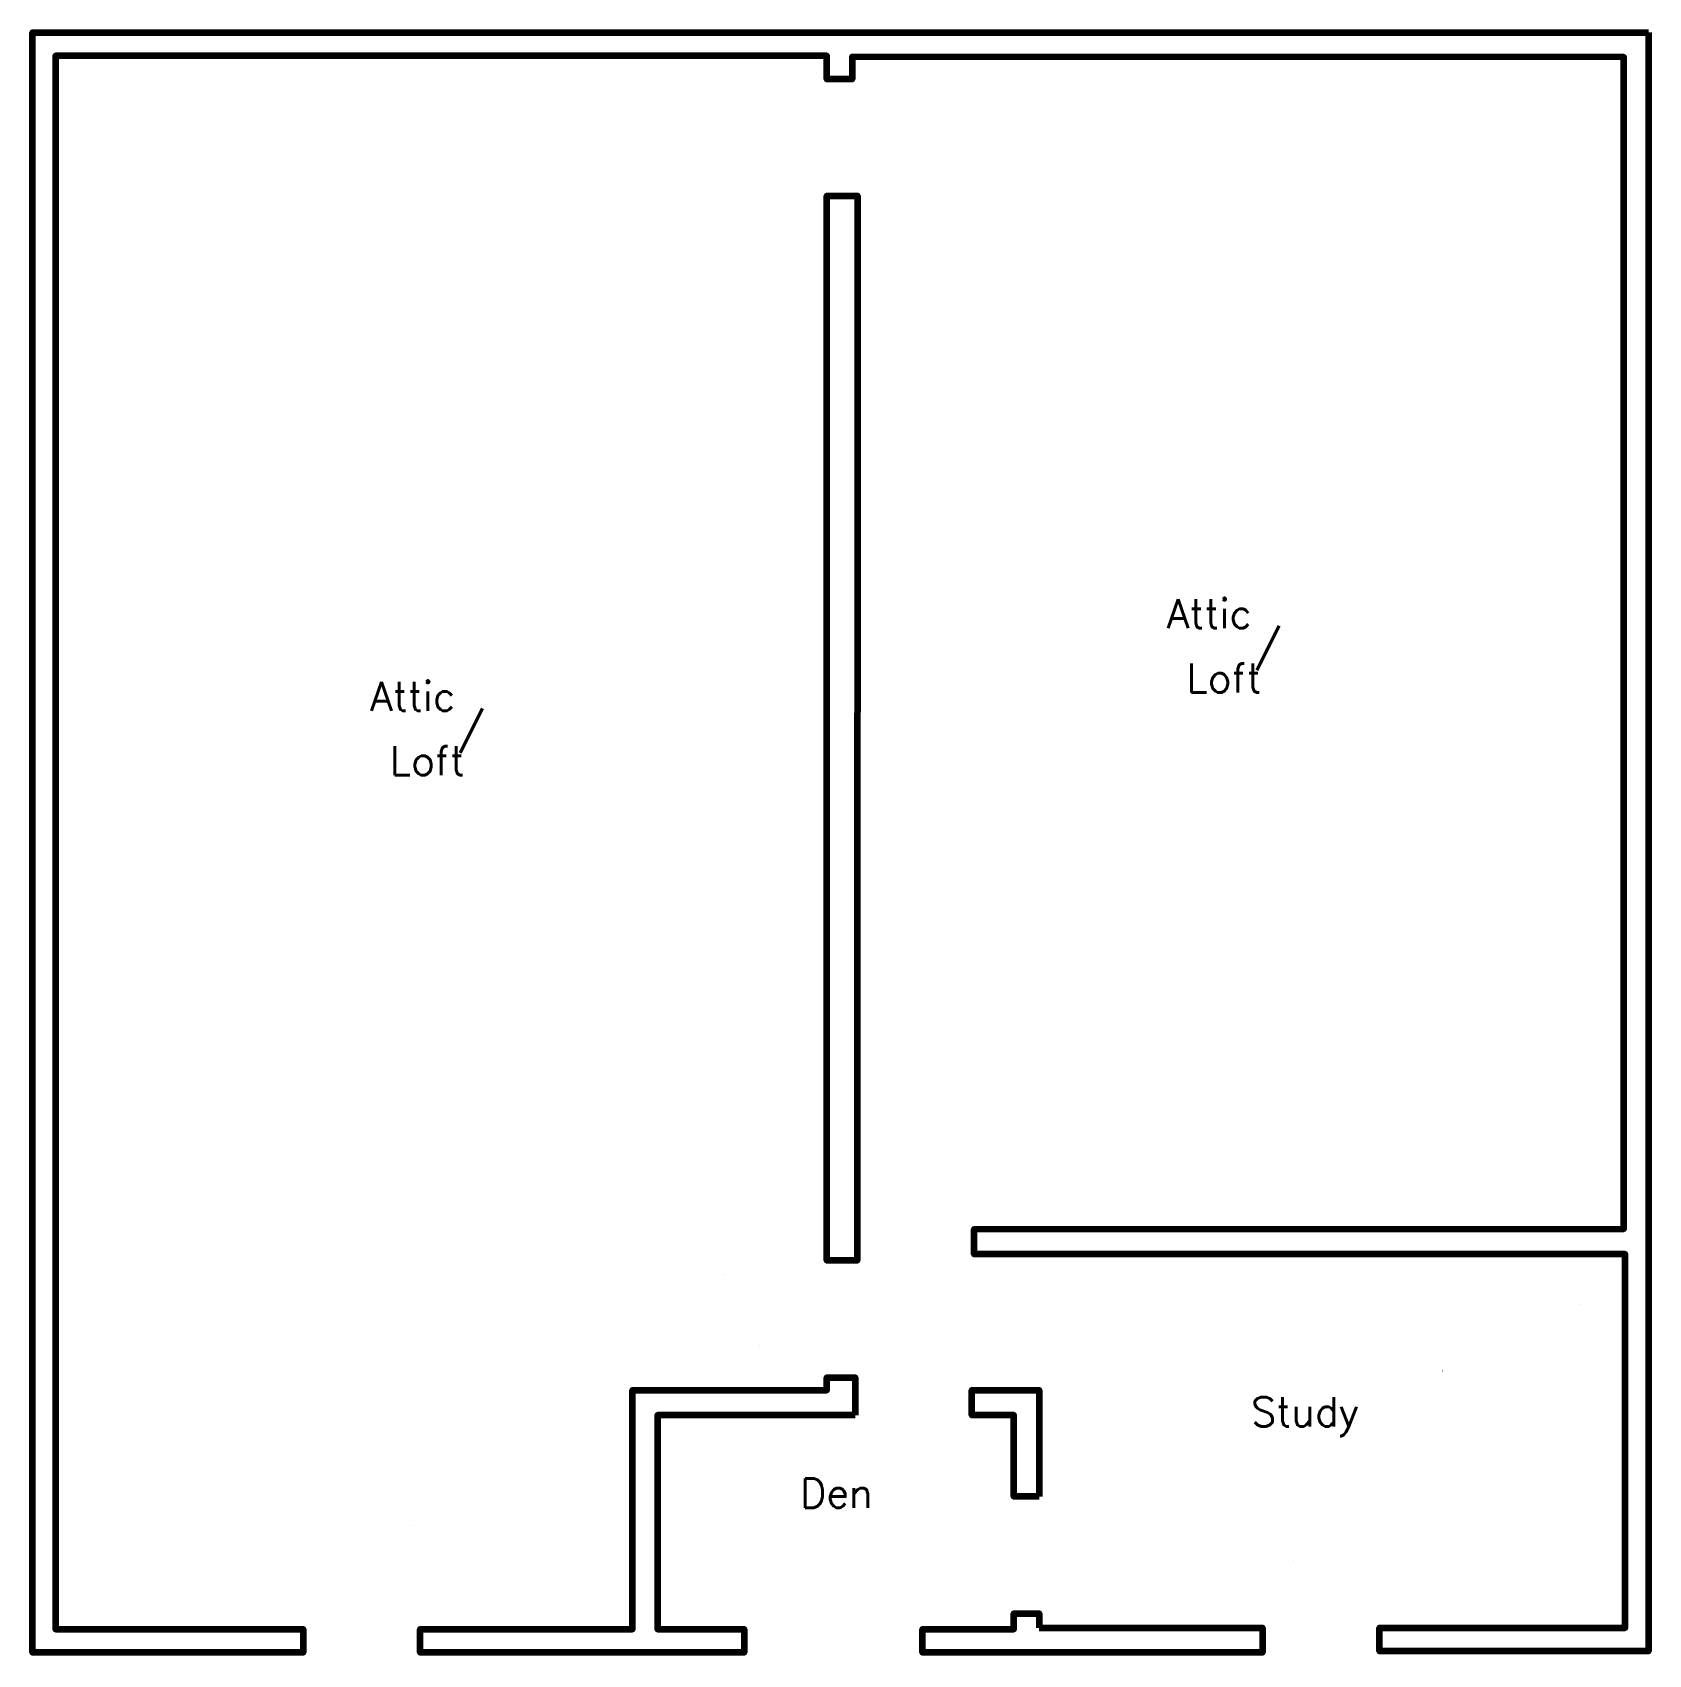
# Model space of a CAD drawing. Header units: feet. Extents: x -30.1 to 6.2, y -4.7 to 31.8.
import ezdxf
from ezdxf.enums import TextEntityAlignment as Align

# ---------------------------------------------------------------- set-up
doc = ezdxf.new("R2010")
doc.units = ezdxf.units.FT
doc.header["$LTSCALE"] = 32.808399
doc.header["$MEASUREMENT"] = 0
doc.layers.get('0').update_dxf_attribs({"linetype": 'CONTINUOUS', "lineweight": 100})
for name, color, linetype, lineweight in [('doors', 1, 'CONTINUOUS', 100), ('structure', 121, 'CONTINUOUS', 100), ('texts', 5, 'CONTINUOUS', 100), ('walls', 8, 'CONTINUOUS', 100), ('windows', 3, 'CONTINUOUS', 100)]:
    doc.layers.add(name, color=color, linetype=linetype, lineweight=lineweight)
doc.styles.get("Standard").update_dxf_attribs({"font": 'txt', "width": 0.75, "bigfont": 'bigfont.shx'})

msp = doc.modelspace()

# ---------------------------------------------------------------- texts
at = {"layer": 'texts'}
for s, height, p in [('Attic', 0.6562, (-3.683, 18.704)), ('/', 0.656, (-2.37, 17.982)), ('Loft', 0.6562, (-3.354, 17.26)), ('Attic', 0.6562, (-21.567, 16.849)), ('/', 0.656, (-20.255, 16.127)), ('Loft', 0.6562, (-21.239, 15.405)), ('Study', 0.6562, (-1.539, 0.79)), ('Den', 0.6562, (-12.058, -1.035))]:
    msp.add_text(s, height=height, dxfattribs=at).set_placement(p, align=Align.MIDDLE_CENTER)

# ---------------------------------------------------------------- blocks, each defined once
blk = doc.blocks.new('W-0-0')
at = {"color": 0}
for points, const_width in [([(-1312, -219), (-1312, 0)], 0.01), ([(1312, 0), (1288, -356)], 0.01), ([(1312, 0), (1312, 0)], 0.01), ([(-1312, -87), (-1312, -66)], 0.03), ([(-1312, -109), (-1312, -87)], 0.03), ([(-1312, -131), (-1312, -109)], 0.03), ([(-1312, -153), (-1312, -131)], 0.03), ([(-1312, -175), (-1312, -153)], 0.03), ([(-1312, -197), (-1312, -175)], 0.03), ([(-1312, -219), (-1312, -197)], 0.03), ([(-1312, -241), (-1312, -219)], 0.03), ([(-1312, -437), (-1312, -219)], 0.01), ([(-1312, -262), (-1312, -241)], 0.03), ([(-1312, -284), (-1312, -262)], 0.03), ([(-1312, -306), (-1312, -284)], 0.03), ([(-1312, -328), (-1312, -306)], 0.03), ([(-1312, -328), (-1312, -328)], 0.03), ([(1288, -356), (1219, -698)], 0.01), ([(-1312, -656), (-1312, -437)], 0.01), ([(-1312, -875), (-1312, -656)], 0.01), ([(1219, -698), (1106, -1022)], 0.01), ([(-1312, -1094), (-1312, -875)], 0.01), ([(1106, -1022), (954, -1325)], 0.01), ([(-1312, -1312), (-1312, -1094)], 0.01), ([(-1312, -1531), (-1312, -1312)], 0.01), ([(954, -1325), (766, -1604)], 0.01), ([(-1312, -1750), (-1312, -1531)], 0.01), ([(-1312, -1969), (-1312, -1750)], 0.01), ([(766, -1604), (544, -1856)], 0.01), ([(-1312, -2187), (-1312, -1969)], 0.01), ([(292, -2078), (13, -2266)], 0.01), ([(544, -1856), (292, -2078)], 0.01), ([(-1312, -2406), (-1312, -2187)], 0.01), ([(-1312, -2318), (-1312, -2297)], 0.03), ([(-1312, -2340), (-1312, -2318)], 0.03), ([(-1312, -2362), (-1312, -2340)], 0.03), ([(-1312, -2384), (-1312, -2362)], 0.03), ([(-1312, -2406), (-1312, -2384)], 0.03), ([(-1312, -2428), (-1312, -2406)], 0.03), ([(-1312, -2625), (-1312, -2406)], 0.01), ([(-1312, -2450), (-1312, -2428)], 0.03), ([(-1312, -2472), (-1312, -2450)], 0.03), ([(-1312, -2493), (-1312, -2472)], 0.03), ([(-1312, -2515), (-1312, -2493)], 0.03), ([(-1312, -2537), (-1312, -2515)], 0.03), ([(-1312, -2559), (-1312, -2537)], 0.03), ([(-614, -2531), (-956, -2601)], 0.01), ([(-290, -2418), (-614, -2531)], 0.01), ([(13, -2266), (-290, -2418)], 0.01), ([(-1312, -2559), (-1312, -2559)], 0.03), ([(-956, -2601), (-1312, -2625)], 0.01)]:
    blk.add_lwpolyline(points, dxfattribs=dict(at, const_width=const_width))
blk = doc.blocks.new('F-0-0')
at = {"color": 0, "const_width": 0.01}
for points in [[(-7354, 1573), (-7354, 1573)], [(-7354, 1573), (-7283, 1573)], [(-7354, 1311), (-7354, 1573)], [(-7354, 1573), (-7354, 1573)], [(-7354, 1573), (-7354, 1573)], [(-7354, 1573), (-7354, 1573)], [(-7354, 1573), (-7354, 1573)], [(-7354, 1573), (-7354, 1573)], [(-7354, 1573), (-7354, 1573)], [(-7354, 1573), (-7354, 1573)], [(-7354, 1573), (-7354, 1573)], [(-7354, 1573), (-7354, 1573)], [(-7354, 1573), (-7354, 1573)], [(-7354, 1573), (-7354, 1573)], [(-7354, 1573), (-7354, 1573)], [(-7354, 1573), (-7354, 1573)], [(-7354, 1573), (-7354, 1573)], [(-7283, 1573), (-7212, 1573)], [(-7212, 1573), (-7140, 1573)], [(-7140, 1573), (-7069, 1573)], [(-7069, 1573), (-6997, 1573)], [(-6997, 1573), (-6926, 1573)], [(-6926, 1573), (-6855, 1573)], [(-6855, 1573), (-6783, 1573)], [(-6783, 1573), (-6712, 1573)], [(-6712, 1573), (-6640, 1573)], [(-6640, 1573), (-6569, 1573)], [(-6569, 1573), (-6497, 1573)], [(-6540, 1573), (-6540, 1573)], [(-6540, 1573), (-6468, 1573)], [(-6540, 1311), (-6540, 1573)], [(-6540, 1573), (-6540, 1573)], [(-6540, 1573), (-6540, 1573)], [(-6540, 1573), (-6540, 1573)], [(-6540, 1573), (-6540, 1573)], [(-6540, 1573), (-6540, 1573)], [(-6540, 1573), (-6540, 1573)], [(-6540, 1573), (-6540, 1573)], [(-6540, 1573), (-6540, 1573)], [(-6540, 1573), (-6540, 1573)], [(-6540, 1573), (-6540, 1573)], [(-6540, 1573), (-6540, 1573)], [(-6540, 1573), (-6540, 1573)], [(-6540, 1573), (-6540, 1573)], [(-6540, 1573), (-6540, 1573)], [(-6497, 1573), (-6497, 1311)], [(-6468, 1573), (-6397, 1573)], [(-6397, 1573), (-6325, 1573)], [(-6325, 1573), (-6254, 1573)], [(-6254, 1573), (-6183, 1573)], [(-6183, 1573), (-6111, 1573)], [(-6111, 1573), (-6040, 1573)], [(-6040, 1573), (-5968, 1573)], [(-5968, 1573), (-5897, 1573)], [(-5897, 1573), (-5825, 1573)], [(-5825, 1573), (-5754, 1573)], [(-5754, 1573), (-5683, 1573)], [(-5725, 1573), (-5725, 1573)], [(-5725, 1573), (-5653, 1573)], [(-5725, 1311), (-5725, 1573)], [(-5725, 1573), (-5725, 1573)], [(-5725, 1573), (-5725, 1573)], [(-5725, 1573), (-5725, 1573)], [(-5725, 1573), (-5725, 1573)], [(-5725, 1573), (-5725, 1573)], [(-5725, 1573), (-5725, 1573)], [(-5725, 1573), (-5725, 1573)], [(-5725, 1573), (-5725, 1573)], [(-5725, 1573), (-5725, 1573)], [(-5725, 1573), (-5725, 1573)], [(-5725, 1573), (-5725, 1573)], [(-5725, 1573), (-5725, 1573)], [(-5725, 1573), (-5725, 1573)], [(-5725, 1573), (-5725, 1573)], [(-5683, 1573), (-5683, 1311)], [(-5653, 1573), (-5582, 1573)], [(-5582, 1573), (-5511, 1573)], [(-5511, 1573), (-5439, 1573)], [(-5439, 1573), (-5368, 1573)], [(-5368, 1573), (-5296, 1573)], [(-5296, 1573), (-5225, 1573)], [(-5225, 1573), (-5153, 1573)], [(-5153, 1573), (-5082, 1573)], [(-5082, 1573), (-5011, 1573)], [(-5011, 1573), (-4939, 1573)], [(-4939, 1573), (-4868, 1573)], [(-4910, 1573), (-4910, 1573)], [(-4910, 1573), (-4839, 1573)], [(-4910, 1311), (-4910, 1573)], [(-4910, 1573), (-4910, 1573)], [(-4910, 1573), (-4910, 1573)], [(-4910, 1573), (-4910, 1573)], [(-4910, 1573), (-4910, 1573)], [(-4910, 1573), (-4910, 1573)], [(-4910, 1573), (-4910, 1573)], [(-4910, 1573), (-4910, 1573)], [(-4910, 1573), (-4910, 1573)], [(-4910, 1573), (-4910, 1573)], [(-4910, 1573), (-4910, 1573)], [(-4910, 1573), (-4910, 1573)], [(-4910, 1573), (-4910, 1573)], [(-4910, 1573), (-4910, 1573)], [(-4910, 1573), (-4910, 1573)], [(-4868, 1573), (-4868, 1311)], [(-4839, 1573), (-4767, 1573)], [(-4767, 1573), (-4696, 1573)], [(-4696, 1573), (-4624, 1573)], [(-4624, 1573), (-4553, 1573)], [(-4553, 1573), (-4481, 1573)], [(-4481, 1573), (-4410, 1573)], [(-4410, 1573), (-4339, 1573)], [(-4339, 1573), (-4267, 1573)], [(-4267, 1573), (-4196, 1573)], [(-4196, 1573), (-4124, 1573)], [(-4124, 1573), (-4053, 1573)], [(-4095, 1573), (-4095, 1573)], [(-4095, 1573), (-4024, 1573)], [(-4095, 1311), (-4095, 1573)], [(-4095, 1573), (-4095, 1573)], [(-4095, 1573), (-4095, 1573)], [(-4095, 1573), (-4095, 1573)], [(-4095, 1573), (-4095, 1573)], [(-4095, 1573), (-4095, 1573)], [(-4095, 1573), (-4095, 1573)], [(-4095, 1573), (-4095, 1573)], [(-4095, 1573), (-4095, 1573)], [(-4095, 1573), (-4095, 1573)], [(-4095, 1573), (-4095, 1573)], [(-4095, 1573), (-4095, 1573)], [(-4095, 1573), (-4095, 1573)], [(-4095, 1573), (-4095, 1573)], [(-4095, 1573), (-4095, 1573)], [(-4053, 1573), (-4053, 1311)], [(-4024, 1573), (-3952, 1573)], [(-3952, 1573), (-3881, 1573)], [(-3881, 1573), (-3809, 1573)], [(-3809, 1573), (-3738, 1573)], [(-3738, 1573), (-3667, 1573)], [(-3667, 1573), (-3595, 1573)], [(-3595, 1573), (-3524, 1573)], [(-3524, 1573), (-3452, 1573)], [(-3452, 1573), (-3381, 1573)], [(-3381, 1573), (-3310, 1573)], [(-3310, 1573), (-3238, 1573)], [(-3280, 1573), (-3280, 1573)], [(-3280, 1573), (-3209, 1573)], [(-3280, 1311), (-3280, 1573)], [(-3280, 1573), (-3280, 1573)], [(-3280, 1573), (-3280, 1573)], [(-3280, 1573), (-3280, 1573)], [(-3280, 1573), (-3280, 1573)], [(-3280, 1573), (-3280, 1573)], [(-3280, 1573), (-3280, 1573)], [(-3280, 1573), (-3280, 1573)], [(-3280, 1573), (-3280, 1573)], [(-3280, 1573), (-3280, 1573)], [(-3280, 1573), (-3280, 1573)], [(-3280, 1573), (-3280, 1573)], [(-3280, 1573), (-3280, 1573)], [(-3280, 1573), (-3280, 1573)], [(-3280, 1573), (-3280, 1573)], [(-3238, 1573), (-3238, 1311)], [(-3209, 1573), (-3138, 1573)], [(-3138, 1573), (-3066, 1573)], [(-3066, 1573), (-2995, 1573)], [(-2995, 1573), (-2923, 1573)], [(-2923, 1573), (-2852, 1573)], [(-2852, 1573), (-2780, 1573)], [(-2780, 1573), (-2709, 1573)], [(-2709, 1573), (-2638, 1573)], [(-2638, 1573), (-2566, 1573)], [(-2566, 1573), (-2495, 1573)], [(-2495, 1573), (-2423, 1573)], [(-2466, 1573), (-2466, 1573)], [(-2466, 1573), (-2394, 1573)], [(-2466, 1311), (-2466, 1573)], [(-2466, 1573), (-2466, 1573)], [(-2466, 1573), (-2466, 1573)], [(-2466, 1573), (-2466, 1573)], [(-2466, 1573), (-2466, 1573)], [(-2466, 1573), (-2466, 1573)], [(-2466, 1573), (-2466, 1573)], [(-2466, 1573), (-2466, 1573)], [(-2466, 1573), (-2466, 1573)], [(-2466, 1573), (-2466, 1573)], [(-2466, 1573), (-2466, 1573)], [(-2466, 1573), (-2466, 1573)], [(-2466, 1573), (-2466, 1573)], [(-2466, 1573), (-2466, 1573)], [(-2466, 1573), (-2466, 1573)], [(-2423, 1573), (-2423, 1311)], [(-2394, 1573), (-2323, 1573)], [(-2323, 1573), (-2251, 1573)], [(-2251, 1573), (-2180, 1573)], [(-2180, 1573), (-2108, 1573)], [(-2108, 1573), (-2037, 1573)], [(-2037, 1573), (-1966, 1573)], [(-1966, 1573), (-1894, 1573)], [(-1894, 1573), (-1823, 1573)], [(-1823, 1573), (-1751, 1573)], [(-1751, 1573), (-1680, 1573)], [(-1680, 1573), (-1609, 1573)], [(-1651, 1573), (-1651, 1573)], [(-1651, 1573), (-1579, 1573)], [(-1651, 1311), (-1651, 1573)], [(-1651, 1573), (-1651, 1573)], [(-1651, 1573), (-1651, 1573)], [(-1651, 1573), (-1651, 1573)], [(-1651, 1573), (-1651, 1573)], [(-1651, 1573), (-1651, 1573)], [(-1651, 1573), (-1651, 1573)], [(-1651, 1573), (-1651, 1573)], [(-1651, 1573), (-1651, 1573)], [(-1651, 1573), (-1651, 1573)], [(-1651, 1573), (-1651, 1573)], [(-1651, 1573), (-1651, 1573)], [(-1651, 1573), (-1651, 1573)], [(-1651, 1573), (-1651, 1573)], [(-1651, 1573), (-1651, 1573)], [(-1609, 1573), (-1609, 1311)], [(-1579, 1573), (-1508, 1573)], [(-1508, 1573), (-1436, 1573)], [(-1436, 1573), (-1365, 1573)], [(-1365, 1573), (-1294, 1573)], [(-1294, 1573), (-1222, 1573)], [(-1222, 1573), (-1151, 1573)], [(-1151, 1573), (-1079, 1573)], [(-1079, 1573), (-1008, 1573)], [(-1008, 1573), (-937, 1573)], [(-937, 1573), (-865, 1573)], [(-865, 1573), (-794, 1573)], [(-836, 1573), (-836, 1573)], [(-836, 1573), (-764, 1573)], [(-836, 1311), (-836, 1573)], [(-836, 1573), (-836, 1573)], [(-836, 1573), (-836, 1573)], [(-836, 1573), (-836, 1573)], [(-836, 1573), (-836, 1573)], [(-836, 1573), (-836, 1573)], [(-836, 1573), (-836, 1573)], [(-836, 1573), (-836, 1573)], [(-836, 1573), (-836, 1573)], [(-836, 1573), (-836, 1573)], [(-836, 1573), (-836, 1573)], [(-836, 1573), (-836, 1573)], [(-836, 1573), (-836, 1573)], [(-836, 1573), (-836, 1573)], [(-836, 1573), (-836, 1573)], [(-794, 1573), (-794, 1311)], [(-764, 1573), (-693, 1573)], [(-693, 1573), (-622, 1573)], [(-622, 1573), (-550, 1573)], [(-550, 1573), (-479, 1573)], [(-479, 1573), (-407, 1573)], [(-407, 1573), (-336, 1573)], [(-336, 1573), (-265, 1573)], [(-265, 1573), (-193, 1573)], [(-193, 1573), (-122, 1573)], [(-122, 1573), (-50, 1573)], [(-50, 1573), (21, 1573)], [(-21, 1573), (-21, 1573)], [(-21, 1573), (50, 1573)], [(-21, 1311), (-21, 1573)], [(-21, 1573), (-21, 1573)], [(-21, 1573), (-21, 1573)], [(-21, 1573), (-21, 1573)], [(-21, 1573), (-21, 1573)], [(-21, 1573), (-21, 1573)], [(-21, 1573), (-21, 1573)], [(-21, 1573), (-21, 1573)], [(-21, 1573), (-21, 1573)], [(-21, 1573), (-21, 1573)], [(-21, 1573), (-21, 1573)], [(-21, 1573), (-21, 1573)], [(-21, 1573), (-21, 1573)], [(-21, 1573), (-21, 1573)], [(-21, 1573), (-21, 1573)], [(21, 1573), (21, 1311)], [(50, 1573), (122, 1573)], [(122, 1573), (193, 1573)], [(193, 1573), (265, 1573)], [(265, 1573), (336, 1573)], [(336, 1573), (407, 1573)], [(407, 1573), (479, 1573)], [(479, 1573), (550, 1573)], [(550, 1573), (622, 1573)], [(622, 1573), (693, 1573)], [(693, 1573), (764, 1573)], [(764, 1573), (836, 1573)], [(794, 1573), (794, 1573)], [(794, 1573), (865, 1573)], [(794, 1311), (794, 1573)], [(794, 1573), (794, 1573)], [(794, 1573), (794, 1573)], [(794, 1573), (794, 1573)], [(794, 1573), (794, 1573)], [(794, 1573), (794, 1573)], [(794, 1573), (794, 1573)], [(794, 1573), (794, 1573)], [(794, 1573), (794, 1573)], [(794, 1573), (794, 1573)], [(794, 1573), (794, 1573)], [(794, 1573), (794, 1573)], [(794, 1573), (794, 1573)], [(794, 1573), (794, 1573)], [(794, 1573), (794, 1573)], [(836, 1573), (836, 1311)], [(865, 1573), (937, 1573)], [(937, 1573), (1008, 1573)], [(1008, 1573), (1079, 1573)], [(1079, 1573), (1151, 1573)], [(1151, 1573), (1222, 1573)], [(1222, 1573), (1294, 1573)], [(1294, 1573), (1365, 1573)], [(1365, 1573), (1436, 1573)], [(1436, 1573), (1508, 1573)], [(1508, 1573), (1579, 1573)], [(1579, 1573), (1651, 1573)], [(1609, 1573), (1609, 1573)], [(1609, 1573), (1680, 1573)], [(1609, 1311), (1609, 1573)], [(1609, 1573), (1609, 1573)], [(1609, 1573), (1609, 1573)], [(1609, 1573), (1609, 1573)], [(1609, 1573), (1609, 1573)], [(1609, 1573), (1609, 1573)], [(1609, 1573), (1609, 1573)], [(1609, 1573), (1609, 1573)], [(1609, 1573), (1609, 1573)], [(1609, 1573), (1609, 1573)], [(1609, 1573), (1609, 1573)], [(1609, 1573), (1609, 1573)], [(1609, 1573), (1609, 1573)], [(1609, 1573), (1609, 1573)], [(1609, 1573), (1609, 1573)], [(1651, 1573), (1651, 1311)], [(1680, 1573), (1751, 1573)], [(1751, 1573), (1823, 1573)], [(1823, 1573), (1894, 1573)], [(1894, 1573), (1966, 1573)], [(1966, 1573), (2037, 1573)], [(2037, 1573), (2108, 1573)], [(2108, 1573), (2180, 1573)], [(2180, 1573), (2251, 1573)], [(2251, 1573), (2323, 1573)], [(2323, 1573), (2394, 1573)], [(2394, 1573), (2466, 1573)], [(2423, 1573), (2423, 1573)], [(2423, 1573), (2495, 1573)], [(2423, 1311), (2423, 1573)], [(2423, 1573), (2423, 1573)], [(2423, 1573), (2423, 1573)], [(2423, 1573), (2423, 1573)], [(2423, 1573), (2423, 1573)], [(2423, 1573), (2423, 1573)], [(2423, 1573), (2423, 1573)], [(2423, 1573), (2423, 1573)], [(2423, 1573), (2423, 1573)], [(2423, 1573), (2423, 1573)], [(2423, 1573), (2423, 1573)], [(2423, 1573), (2423, 1573)], [(2423, 1573), (2423, 1573)], [(2423, 1573), (2423, 1573)], [(2423, 1573), (2423, 1573)], [(2466, 1573), (2466, 1311)], [(2495, 1573), (2566, 1573)], [(2566, 1573), (2638, 1573)], [(2638, 1573), (2709, 1573)], [(2709, 1573), (2780, 1573)], [(2780, 1573), (2852, 1573)], [(2852, 1573), (2923, 1573)], [(2923, 1573), (2995, 1573)], [(2995, 1573), (3066, 1573)], [(3066, 1573), (3138, 1573)], [(3138, 1573), (3209, 1573)], [(3209, 1573), (3280, 1573)], [(3238, 1573), (3238, 1573)], [(3238, 1573), (3310, 1573)], [(3238, 1311), (3238, 1573)], [(3238, 1573), (3238, 1573)], [(3238, 1573), (3238, 1573)], [(3238, 1573), (3238, 1573)], [(3238, 1573), (3238, 1573)], [(3238, 1573), (3238, 1573)], [(3238, 1573), (3238, 1573)], [(3238, 1573), (3238, 1573)], [(3238, 1573), (3238, 1573)], [(3238, 1573), (3238, 1573)], [(3238, 1573), (3238, 1573)], [(3238, 1573), (3238, 1573)], [(3238, 1573), (3238, 1573)], [(3238, 1573), (3238, 1573)], [(3238, 1573), (3238, 1573)], [(3280, 1573), (3280, 1311)], [(3310, 1573), (3381, 1573)], [(3381, 1573), (3452, 1573)], [(3452, 1573), (3524, 1573)], [(3524, 1573), (3595, 1573)], [(3595, 1573), (3667, 1573)], [(3667, 1573), (3738, 1573)], [(3738, 1573), (3809, 1573)], [(3809, 1573), (3881, 1573)], [(3881, 1573), (3952, 1573)], [(3952, 1573), (4024, 1573)], [(4024, 1573), (4095, 1573)], [(4053, 1573), (4053, 1573)], [(4053, 1573), (4124, 1573)], [(4053, 1311), (4053, 1573)], [(4053, 1573), (4053, 1573)], [(4053, 1573), (4053, 1573)], [(4053, 1573), (4053, 1573)], [(4053, 1573), (4053, 1573)], [(4053, 1573), (4053, 1573)], [(4053, 1573), (4053, 1573)], [(4053, 1573), (4053, 1573)], [(4053, 1573), (4053, 1573)], [(4053, 1573), (4053, 1573)], [(4053, 1573), (4053, 1573)], [(4053, 1573), (4053, 1573)], [(4053, 1573), (4053, 1573)], [(4053, 1573), (4053, 1573)], [(4053, 1573), (4053, 1573)], [(4095, 1573), (4095, 1311)], [(4124, 1573), (4196, 1573)], [(4196, 1573), (4267, 1573)], [(4267, 1573), (4339, 1573)], [(4339, 1573), (4410, 1573)], [(4410, 1573), (4481, 1573)], [(4481, 1573), (4553, 1573)], [(4553, 1573), (4624, 1573)], [(4624, 1573), (4696, 1573)], [(4696, 1573), (4767, 1573)], [(4767, 1573), (4839, 1573)], [(4839, 1573), (4910, 1573)], [(4868, 1573), (4868, 1573)], [(4868, 1573), (4939, 1573)], [(4868, 1311), (4868, 1573)], [(4868, 1573), (4868, 1573)], [(4868, 1573), (4868, 1573)], [(4868, 1573), (4868, 1573)], [(4868, 1573), (4868, 1573)], [(4868, 1573), (4868, 1573)], [(4868, 1573), (4868, 1573)], [(4868, 1573), (4868, 1573)], [(4868, 1573), (4868, 1573)], [(4868, 1573), (4868, 1573)], [(4868, 1573), (4868, 1573)], [(4868, 1573), (4868, 1573)], [(4868, 1573), (4868, 1573)], [(4868, 1573), (4868, 1573)], [(4868, 1573), (4868, 1573)], [(4910, 1573), (4910, 1311)], [(4939, 1573), (5011, 1573)], [(5011, 1573), (5082, 1573)], [(5082, 1573), (5153, 1573)], [(5153, 1573), (5225, 1573)], [(5225, 1573), (5296, 1573)], [(5296, 1573), (5368, 1573)], [(5368, 1573), (5439, 1573)], [(5439, 1573), (5511, 1573)], [(5511, 1573), (5582, 1573)], [(5582, 1573), (5653, 1573)], [(5653, 1573), (5725, 1573)], [(5683, 1573), (5683, 1573)], [(5683, 1573), (5754, 1573)], [(5683, 1311), (5683, 1573)], [(5683, 1573), (5683, 1573)], [(5683, 1573), (5683, 1573)], [(5683, 1573), (5683, 1573)], [(5683, 1573), (5683, 1573)], [(5683, 1573), (5683, 1573)], [(5683, 1573), (5683, 1573)], [(5683, 1573), (5683, 1573)], [(5683, 1573), (5683, 1573)], [(5683, 1573), (5683, 1573)], [(5683, 1573), (5683, 1573)], [(5683, 1573), (5683, 1573)], [(5683, 1573), (5683, 1573)], [(5683, 1573), (5683, 1573)], [(5683, 1573), (5683, 1573)], [(5725, 1573), (5725, 1311)], [(5754, 1573), (5825, 1573)], [(5825, 1573), (5897, 1573)], [(5897, 1573), (5968, 1573)], [(5968, 1573), (6040, 1573)], [(6040, 1573), (6111, 1573)], [(6111, 1573), (6183, 1573)], [(6183, 1573), (6254, 1573)], [(6254, 1573), (6325, 1573)], [(6325, 1573), (6397, 1573)], [(6397, 1573), (6468, 1573)], [(6468, 1573), (6540, 1573)], [(6497, 1573), (6497, 1573)], [(6497, 1573), (6569, 1573)], [(6497, 1311), (6497, 1573)], [(6497, 1573), (6497, 1573)], [(6497, 1573), (6497, 1573)], [(6497, 1573), (6497, 1573)], [(6497, 1573), (6497, 1573)], [(6497, 1573), (6497, 1573)], [(6497, 1573), (6497, 1573)], [(6497, 1573), (6497, 1573)], [(6497, 1573), (6497, 1573)], [(6497, 1573), (6497, 1573)], [(6497, 1573), (6497, 1573)], [(6497, 1573), (6497, 1573)], [(6497, 1573), (6497, 1573)], [(6497, 1573), (6497, 1573)], [(6497, 1573), (6497, 1573)], [(6540, 1573), (6540, 1311)], [(6569, 1573), (6640, 1573)], [(6640, 1573), (6712, 1573)], [(6712, 1573), (6783, 1573)], [(6783, 1573), (6855, 1573)], [(6855, 1573), (6926, 1573)], [(6926, 1573), (6997, 1573)], [(6997, 1573), (7069, 1573)], [(7069, 1573), (7140, 1573)], [(7140, 1573), (7212, 1573)], [(7212, 1573), (7283, 1573)], [(7283, 1573), (7354, 1573)], [(7354, 1573), (7354, 1311)], [(-7354, 1049), (-7354, 1311)], [(-6540, 1049), (-6540, 1311)], [(-6497, 1311), (-6497, 1049)], [(-5725, 1049), (-5725, 1311)], [(-5683, 1311), (-5683, 1049)], [(-4910, 1049), (-4910, 1311)], [(-4868, 1311), (-4868, 1049)], [(-4095, 1049), (-4095, 1311)], [(-4053, 1311), (-4053, 1049)], [(-3280, 1049), (-3280, 1311)], [(-3238, 1311), (-3238, 1049)], [(-2466, 1049), (-2466, 1311)], [(-2423, 1311), (-2423, 1049)], [(-1651, 1049), (-1651, 1311)], [(-1609, 1311), (-1609, 1049)], [(-836, 1049), (-836, 1311)], [(-794, 1311), (-794, 1049)], [(-21, 1049), (-21, 1311)], [(21, 1311), (21, 1049)], [(794, 1049), (794, 1311)], [(836, 1311), (836, 1049)], [(1609, 1049), (1609, 1311)], [(1651, 1311), (1651, 1049)], [(2423, 1049), (2423, 1311)], [(2466, 1311), (2466, 1049)], [(3238, 1049), (3238, 1311)], [(3280, 1311), (3280, 1049)], [(4053, 1049), (4053, 1311)], [(4095, 1311), (4095, 1049)], [(4868, 1049), (4868, 1311)], [(4910, 1311), (4910, 1049)], [(5683, 1049), (5683, 1311)], [(5725, 1311), (5725, 1049)], [(6497, 1049), (6497, 1311)], [(6540, 1311), (6540, 1049)], [(7354, 1311), (7354, 1049)], [(-7354, 786), (-7354, 1049)], [(-7354, 524), (-7354, 786)], [(-6540, 786), (-6540, 1049)], [(-6540, 524), (-6540, 786)], [(-6497, 1049), (-6497, 786)], [(-6497, 786), (-6497, 524)], [(-5725, 786), (-5725, 1049)], [(-5725, 524), (-5725, 786)], [(-5683, 1049), (-5683, 786)], [(-5683, 786), (-5683, 524)], [(-4910, 786), (-4910, 1049)], [(-4910, 524), (-4910, 786)], [(-4868, 1049), (-4868, 786)], [(-4868, 786), (-4868, 524)], [(-4095, 786), (-4095, 1049)], [(-4095, 524), (-4095, 786)], [(-4053, 1049), (-4053, 786)], [(-4053, 786), (-4053, 524)], [(-3280, 786), (-3280, 1049)], [(-3280, 524), (-3280, 786)], [(-3238, 1049), (-3238, 786)], [(-3238, 786), (-3238, 524)], [(-2466, 786), (-2466, 1049)], [(-2466, 524), (-2466, 786)], [(-2423, 1049), (-2423, 786)], [(-2423, 786), (-2423, 524)], [(-1651, 786), (-1651, 1049)], [(-1651, 524), (-1651, 786)], [(-1609, 1049), (-1609, 786)], [(-1609, 786), (-1609, 524)], [(-836, 786), (-836, 1049)], [(-836, 524), (-836, 786)], [(-794, 1049), (-794, 786)], [(-794, 786), (-794, 524)], [(-21, 786), (-21, 1049)], [(-21, 524), (-21, 786)], [(21, 1049), (21, 786)], [(21, 786), (21, 524)], [(794, 786), (794, 1049)], [(794, 524), (794, 786)], [(836, 1049), (836, 786)], [(836, 786), (836, 524)], [(1609, 786), (1609, 1049)], [(1609, 524), (1609, 786)], [(1651, 1049), (1651, 786)], [(1651, 786), (1651, 524)], [(2423, 786), (2423, 1049)], [(2423, 524), (2423, 786)], [(2466, 1049), (2466, 786)], [(2466, 786), (2466, 524)], [(3238, 786), (3238, 1049)], [(3238, 524), (3238, 786)], [(3280, 1049), (3280, 786)], [(3280, 786), (3280, 524)], [(4053, 786), (4053, 1049)], [(4053, 524), (4053, 786)], [(4095, 1049), (4095, 786)], [(4095, 786), (4095, 524)], [(4868, 786), (4868, 1049)], [(4868, 524), (4868, 786)], [(4910, 1049), (4910, 786)], [(4910, 786), (4910, 524)], [(5683, 786), (5683, 1049)], [(5683, 524), (5683, 786)], [(5725, 1049), (5725, 786)], [(5725, 786), (5725, 524)], [(6497, 786), (6497, 1049)], [(6497, 524), (6497, 786)], [(6540, 1049), (6540, 786)], [(6540, 786), (6540, 524)], [(7354, 1049), (7354, 786)], [(7354, 786), (7354, 524)], [(-7354, 262), (-7354, 524)], [(-6540, 262), (-6540, 524)], [(-6497, 524), (-6497, 262)], [(-5725, 262), (-5725, 524)], [(-5683, 524), (-5683, 262)], [(-4910, 262), (-4910, 524)], [(-4868, 524), (-4868, 262)], [(-4095, 262), (-4095, 524)], [(-4053, 524), (-4053, 262)], [(-3280, 262), (-3280, 524)], [(-3238, 524), (-3238, 262)], [(-2466, 262), (-2466, 524)], [(-2423, 524), (-2423, 262)], [(-1651, 262), (-1651, 524)], [(-1609, 524), (-1609, 262)], [(-836, 262), (-836, 524)], [(-794, 524), (-794, 262)], [(-21, 262), (-21, 524)], [(21, 524), (21, 262)], [(794, 262), (794, 524)], [(836, 524), (836, 262)], [(1609, 262), (1609, 524)], [(1651, 524), (1651, 262)], [(2423, 262), (2423, 524)], [(2466, 524), (2466, 262)], [(3238, 262), (3238, 524)], [(3280, 524), (3280, 262)], [(4053, 262), (4053, 524)], [(4095, 524), (4095, 262)], [(4868, 262), (4868, 524)], [(4910, 524), (4910, 262)], [(5683, 262), (5683, 524)], [(5725, 524), (5725, 262)], [(6127, 329), (6202, 370)], [(6202, 370), (6277, 410)], [(6277, 410), (6352, 451)], [(6352, 451), (6427, 492)], [(6402, 380), (6398, 358)], [(6407, 402), (6402, 380)], [(6412, 425), (6407, 402)], [(6417, 447), (6412, 425)], [(6422, 470), (6417, 447)], [(6427, 492), (6422, 470)], [(6497, 262), (6497, 524)], [(6540, 524), (6540, 262)], [(7354, 524), (7354, 262)], [(-7354, 0), (-7354, 262)], [(-7354, -262), (-7354, 0)], [(-6540, 0), (-6540, 262)], [(-6540, -262), (-6540, 0)], [(-6497, 262), (-6497, 0)], [(-6497, 0), (-6497, -262)], [(-5725, 0), (-5725, 262)], [(-5725, -262), (-5725, 0)], [(-5683, 262), (-5683, 0)], [(-5683, 0), (-5683, -262)], [(-4910, 0), (-4910, 262)], [(-4910, -262), (-4910, 0)], [(-4868, 262), (-4868, 0)], [(-4868, 0), (-4868, -262)], [(-4095, 0), (-4095, 262)], [(-4095, -262), (-4095, 0)], [(-4053, 262), (-4053, 0)], [(-4053, 0), (-4053, -262)], [(-3280, 0), (-3280, 262)], [(-3280, -262), (-3280, 0)], [(-3238, 262), (-3238, 0)], [(-3238, 0), (-3238, -262)], [(-2466, 0), (-2466, 262)], [(-2466, -262), (-2466, 0)], [(-2423, 262), (-2423, 0)], [(-2423, 0), (-2423, -262)], [(-1651, 0), (-1651, 262)], [(-1651, -262), (-1651, 0)], [(-1609, 262), (-1609, 0)], [(-1609, 0), (-1609, -262)], [(-836, 0), (-836, 262)], [(-836, -262), (-836, 0)], [(-794, 262), (-794, 0)], [(-794, 0), (-794, -262)], [(-21, 0), (-21, 262)], [(-21, -262), (-21, 0)], [(21, 262), (21, 0)], [(21, 0), (21, -262)], [(794, 0), (794, 262)], [(794, -262), (794, 0)], [(836, 262), (836, 0)], [(836, 0), (836, -262)], [(1609, 0), (1609, 262)], [(1609, -262), (1609, 0)], [(1651, 262), (1651, 0)], [(1651, 0), (1651, -262)], [(2423, 0), (2423, 262)], [(2423, -262), (2423, 0)], [(2466, 262), (2466, 0)], [(2466, 0), (2466, -262)], [(3238, 0), (3238, 262)], [(3238, -262), (3238, 0)], [(3280, 262), (3280, 0)], [(3280, 0), (3280, -262)], [(4053, 0), (4053, 262)], [(4053, -262), (4053, 0)], [(4095, 262), (4095, 0)], [(4095, 0), (4095, -262)], [(4868, 0), (4868, 262)], [(4868, -262), (4868, 0)], [(4910, 262), (4910, 0)], [(4910, 0), (4910, -262)], [(5529, 2), (5604, 43)], [(5529, 2), (5529, 2)], [(5604, -39), (5529, 2)], [(5529, 2), (5529, 2)], [(5529, 2), (5529, 2)], [(5529, 2), (5529, 2)], [(5529, 2), (5529, 2)], [(5529, 2), (5529, 2)], [(5529, 2), (5529, 2)], [(5529, 2), (5529, 2)], [(5529, 2), (5529, 2)], [(5529, 2), (5529, 2)], [(5529, 2), (5529, 2)], [(5529, 2), (5529, 2)], [(5529, 2), (5529, 2)], [(5529, 2), (5529, 2)], [(5529, 2), (5529, 2)], [(5604, 43), (5678, 84)], [(5678, 84), (5753, 125)], [(5683, 0), (5683, 262)], [(5683, -262), (5683, 0)], [(5725, 262), (5725, 0)], [(5725, 0), (5725, -262)], [(5753, 125), (5828, 165)], [(5828, 165), (5903, 206)], [(5903, 206), (5978, 247)], [(5978, 247), (6052, 288)], [(6052, 288), (6127, 329)], [(6374, 245), (6369, 223)], [(6369, 223), (6408, 223)], [(6378, 268), (6374, 245)], [(6383, 290), (6378, 268)], [(6388, 313), (6383, 290)], [(6393, 335), (6388, 313)], [(6398, 358), (6393, 335)], [(6408, 223), (6448, 223)], [(6448, 223), (6487, 223)], [(6487, 223), (6526, 224)], [(6497, 0), (6497, 262)], [(6497, -262), (6497, 0)], [(6526, 224), (6566, 224)], [(6540, 262), (6540, 0)], [(6540, 0), (6540, -262)], [(6566, 224), (6605, 224)], [(6605, 224), (6644, 224)], [(6644, 224), (6684, 224)], [(6684, 224), (6723, 224)], [(6723, 224), (6762, 224)], [(6762, 224), (6802, 224)], [(6802, 224), (6841, 224)], [(6841, 224), (6841, 186)], [(6841, 186), (6841, 148)], [(6841, 148), (6841, 109)], [(6841, 109), (6841, 71)], [(6841, 71), (6841, 32)], [(6841, 32), (6841, -6)], [(7354, 262), (7354, 0)], [(7354, 0), (7354, -262)], [(-7354, -524), (-7354, -262)], [(-6540, -524), (-6540, -262)], [(-6497, -262), (-6497, -524)], [(-5725, -524), (-5725, -262)], [(-5683, -262), (-5683, -524)], [(-4910, -524), (-4910, -262)], [(-4868, -262), (-4868, -524)], [(-4095, -524), (-4095, -262)], [(-4053, -262), (-4053, -524)], [(-3280, -524), (-3280, -262)], [(-3238, -262), (-3238, -524)], [(-2466, -524), (-2466, -262)], [(-2423, -262), (-2423, -524)], [(-1651, -524), (-1651, -262)], [(-1609, -262), (-1609, -524)], [(-836, -524), (-836, -262)], [(-794, -262), (-794, -524)], [(-21, -524), (-21, -262)], [(21, -262), (21, -524)], [(794, -524), (794, -262)], [(836, -262), (836, -524)], [(1609, -524), (1609, -262)], [(1651, -262), (1651, -524)], [(2423, -524), (2423, -262)], [(2466, -262), (2466, -524)], [(3238, -524), (3238, -262)], [(3280, -262), (3280, -524)], [(4053, -524), (4053, -262)], [(4095, -262), (4095, -524)], [(4868, -524), (4868, -262)], [(4910, -262), (4910, -524)], [(5678, -80), (5604, -39)], [(5753, -121), (5678, -80)], [(5683, -524), (5683, -262)], [(5725, -262), (5725, -524)], [(5828, -163), (5753, -121)], [(5903, -204), (5828, -163)], [(5978, -245), (5903, -204)], [(6052, -286), (5978, -245)], [(6127, -327), (6052, -286)], [(6202, -369), (6127, -327)], [(6420, -237), (6382, -237)], [(6382, -237), (6386, -258)], [(6386, -258), (6389, -280)], [(6389, -280), (6393, -301)], [(6393, -301), (6397, -322)], [(6397, -322), (6400, -343)], [(6400, -343), (6404, -365)], [(6458, -237), (6420, -237)], [(6497, -237), (6458, -237)], [(6535, -237), (6497, -237)], [(6497, -524), (6497, -262)], [(6573, -237), (6535, -237)], [(6540, -262), (6540, -524)], [(6612, -237), (6573, -237)], [(6650, -237), (6612, -237)], [(6688, -237), (6650, -237)], [(6726, -237), (6688, -237)], [(6765, -237), (6726, -237)], [(6803, -237), (6765, -237)], [(6841, -237), (6803, -237)], [(6841, -6), (6841, -45)], [(6841, -45), (6841, -83)], [(6841, -83), (6841, -122)], [(6841, -122), (6841, -160)], [(6841, -160), (6841, -199)], [(6841, -199), (6841, -237)], [(7354, -262), (7354, -524)], [(-7354, -786), (-7354, -524)], [(-6540, -786), (-6540, -524)], [(-6497, -524), (-6497, -786)], [(-5725, -786), (-5725, -524)], [(-5683, -524), (-5683, -786)], [(-4910, -786), (-4910, -524)], [(-4868, -524), (-4868, -786)], [(-4095, -786), (-4095, -524)], [(-4053, -524), (-4053, -786)], [(-3280, -786), (-3280, -524)], [(-3238, -524), (-3238, -786)], [(-2466, -786), (-2466, -524)], [(-2423, -524), (-2423, -786)], [(-1651, -786), (-1651, -524)], [(-1609, -524), (-1609, -786)], [(-836, -786), (-836, -524)], [(-794, -524), (-794, -786)], [(-21, -786), (-21, -524)], [(21, -524), (21, -786)], [(794, -786), (794, -524)], [(836, -524), (836, -786)], [(1609, -786), (1609, -524)], [(1651, -524), (1651, -786)], [(2423, -786), (2423, -524)], [(2466, -524), (2466, -786)], [(3238, -786), (3238, -524)], [(3280, -524), (3280, -786)], [(4053, -786), (4053, -524)], [(4095, -524), (4095, -786)], [(4868, -786), (4868, -524)], [(4910, -524), (4910, -786)], [(5683, -786), (5683, -524)], [(5725, -524), (5725, -786)], [(6277, -410), (6202, -369)], [(6352, -451), (6277, -410)], [(6427, -492), (6352, -451)], [(6404, -365), (6408, -386)], [(6408, -386), (6412, -407)], [(6412, -407), (6415, -428)], [(6415, -428), (6419, -450)], [(6419, -450), (6423, -471)], [(6423, -471), (6427, -492)], [(6497, -786), (6497, -524)], [(6540, -524), (6540, -786)], [(7354, -524), (7354, -786)], [(-7354, -1049), (-7354, -786)], [(-7354, -1311), (-7354, -1049)], [(-6540, -1049), (-6540, -786)], [(-6540, -1311), (-6540, -1049)], [(-6497, -786), (-6497, -1049)], [(-6497, -1049), (-6497, -1311)], [(-5725, -1049), (-5725, -786)], [(-5725, -1311), (-5725, -1049)], [(-5683, -786), (-5683, -1049)], [(-5683, -1049), (-5683, -1311)], [(-4910, -1049), (-4910, -786)], [(-4910, -1311), (-4910, -1049)], [(-4868, -786), (-4868, -1049)], [(-4868, -1049), (-4868, -1311)], [(-4095, -1049), (-4095, -786)], [(-4095, -1311), (-4095, -1049)], [(-4053, -786), (-4053, -1049)], [(-4053, -1049), (-4053, -1311)], [(-3280, -1049), (-3280, -786)], [(-3280, -1311), (-3280, -1049)], [(-3238, -786), (-3238, -1049)], [(-3238, -1049), (-3238, -1311)], [(-2466, -1049), (-2466, -786)], [(-2466, -1311), (-2466, -1049)], [(-2423, -786), (-2423, -1049)], [(-2423, -1049), (-2423, -1311)], [(-1651, -1049), (-1651, -786)], [(-1651, -1311), (-1651, -1049)], [(-1609, -786), (-1609, -1049)], [(-1609, -1049), (-1609, -1311)], [(-836, -1049), (-836, -786)], [(-836, -1311), (-836, -1049)], [(-794, -786), (-794, -1049)], [(-794, -1049), (-794, -1311)], [(-21, -1049), (-21, -786)], [(-21, -1311), (-21, -1049)], [(21, -786), (21, -1049)], [(21, -1049), (21, -1311)], [(794, -1049), (794, -786)], [(794, -1311), (794, -1049)], [(836, -786), (836, -1049)], [(836, -1049), (836, -1311)], [(1609, -1049), (1609, -786)], [(1609, -1311), (1609, -1049)], [(1651, -786), (1651, -1049)], [(1651, -1049), (1651, -1311)], [(2423, -1049), (2423, -786)], [(2423, -1311), (2423, -1049)], [(2466, -786), (2466, -1049)], [(2466, -1049), (2466, -1311)], [(3238, -1049), (3238, -786)], [(3238, -1311), (3238, -1049)], [(3280, -786), (3280, -1049)], [(3280, -1049), (3280, -1311)], [(4053, -1049), (4053, -786)], [(4053, -1311), (4053, -1049)], [(4095, -786), (4095, -1049)], [(4095, -1049), (4095, -1311)], [(4868, -1049), (4868, -786)], [(4868, -1311), (4868, -1049)], [(4910, -786), (4910, -1049)], [(4910, -1049), (4910, -1311)], [(5683, -1049), (5683, -786)], [(5683, -1311), (5683, -1049)], [(5725, -786), (5725, -1049)], [(5725, -1049), (5725, -1311)], [(6497, -1049), (6497, -786)], [(6497, -1311), (6497, -1049)], [(6540, -786), (6540, -1049)], [(6540, -1049), (6540, -1311)], [(7354, -786), (7354, -1049)], [(7354, -1049), (7354, -1311)], [(-7354, -1573), (-7354, -1311)], [(-6540, -1573), (-6540, -1311)], [(-6497, -1311), (-6497, -1573)], [(-5725, -1573), (-5725, -1311)], [(-5683, -1311), (-5683, -1573)], [(-4910, -1573), (-4910, -1311)], [(-4868, -1311), (-4868, -1573)], [(-4095, -1573), (-4095, -1311)], [(-4053, -1311), (-4053, -1573)], [(-3280, -1573), (-3280, -1311)], [(-3238, -1311), (-3238, -1573)], [(-2466, -1573), (-2466, -1311)], [(-2423, -1311), (-2423, -1573)], [(-1651, -1573), (-1651, -1311)], [(-1609, -1311), (-1609, -1573)], [(-836, -1573), (-836, -1311)], [(-794, -1311), (-794, -1573)], [(-21, -1573), (-21, -1311)], [(21, -1311), (21, -1573)], [(794, -1573), (794, -1311)], [(836, -1311), (836, -1573)], [(1609, -1573), (1609, -1311)], [(1651, -1311), (1651, -1573)], [(2423, -1573), (2423, -1311)], [(2466, -1311), (2466, -1573)], [(3238, -1573), (3238, -1311)], [(3280, -1311), (3280, -1573)], [(4053, -1573), (4053, -1311)], [(4095, -1311), (4095, -1573)], [(4868, -1573), (4868, -1311)], [(4910, -1311), (4910, -1573)], [(5683, -1573), (5683, -1311)], [(5725, -1311), (5725, -1573)], [(6497, -1573), (6497, -1311)], [(6540, -1311), (6540, -1573)], [(7354, -1311), (7354, -1573)], [(-7283, -1573), (-7354, -1573)], [(-7212, -1573), (-7283, -1573)], [(-7140, -1573), (-7212, -1573)], [(-7069, -1573), (-7140, -1573)], [(-6997, -1573), (-7069, -1573)], [(-6926, -1573), (-6997, -1573)], [(-6855, -1573), (-6926, -1573)], [(-6783, -1573), (-6855, -1573)], [(-6712, -1573), (-6783, -1573)], [(-6640, -1573), (-6712, -1573)], [(-6569, -1573), (-6640, -1573)], [(-6497, -1573), (-6569, -1573)], [(-6468, -1573), (-6540, -1573)], [(-6397, -1573), (-6468, -1573)], [(-6325, -1573), (-6397, -1573)], [(-6254, -1573), (-6325, -1573)], [(-6183, -1573), (-6254, -1573)], [(-6111, -1573), (-6183, -1573)], [(-6040, -1573), (-6111, -1573)], [(-5968, -1573), (-6040, -1573)], [(-5897, -1573), (-5968, -1573)], [(-5825, -1573), (-5897, -1573)], [(-5754, -1573), (-5825, -1573)], [(-5683, -1573), (-5754, -1573)], [(-5653, -1573), (-5725, -1573)], [(-5582, -1573), (-5653, -1573)], [(-5511, -1573), (-5582, -1573)], [(-5439, -1573), (-5511, -1573)], [(-5368, -1573), (-5439, -1573)], [(-5296, -1573), (-5368, -1573)], [(-5225, -1573), (-5296, -1573)], [(-5153, -1573), (-5225, -1573)], [(-5082, -1573), (-5153, -1573)], [(-5011, -1573), (-5082, -1573)], [(-4939, -1573), (-5011, -1573)], [(-4868, -1573), (-4939, -1573)], [(-4839, -1573), (-4910, -1573)], [(-4767, -1573), (-4839, -1573)], [(-4696, -1573), (-4767, -1573)], [(-4624, -1573), (-4696, -1573)], [(-4553, -1573), (-4624, -1573)], [(-4481, -1573), (-4553, -1573)], [(-4410, -1573), (-4481, -1573)], [(-4339, -1573), (-4410, -1573)], [(-4267, -1573), (-4339, -1573)], [(-4196, -1573), (-4267, -1573)], [(-4124, -1573), (-4196, -1573)], [(-4053, -1573), (-4124, -1573)], [(-4024, -1573), (-4095, -1573)], [(-3952, -1573), (-4024, -1573)], [(-3881, -1573), (-3952, -1573)], [(-3809, -1573), (-3881, -1573)], [(-3738, -1573), (-3809, -1573)], [(-3667, -1573), (-3738, -1573)], [(-3595, -1573), (-3667, -1573)], [(-3524, -1573), (-3595, -1573)], [(-3452, -1573), (-3524, -1573)], [(-3381, -1573), (-3452, -1573)], [(-3310, -1573), (-3381, -1573)], [(-3238, -1573), (-3310, -1573)], [(-3209, -1573), (-3280, -1573)], [(-3138, -1573), (-3209, -1573)], [(-3066, -1573), (-3138, -1573)], [(-2995, -1573), (-3066, -1573)], [(-2923, -1573), (-2995, -1573)], [(-2852, -1573), (-2923, -1573)], [(-2780, -1573), (-2852, -1573)], [(-2709, -1573), (-2780, -1573)], [(-2638, -1573), (-2709, -1573)], [(-2566, -1573), (-2638, -1573)], [(-2495, -1573), (-2566, -1573)], [(-2423, -1573), (-2495, -1573)], [(-2394, -1573), (-2466, -1573)], [(-2323, -1573), (-2394, -1573)], [(-2251, -1573), (-2323, -1573)], [(-2180, -1573), (-2251, -1573)], [(-2108, -1573), (-2180, -1573)], [(-2037, -1573), (-2108, -1573)], [(-1966, -1573), (-2037, -1573)], [(-1894, -1573), (-1966, -1573)], [(-1823, -1573), (-1894, -1573)], [(-1751, -1573), (-1823, -1573)], [(-1680, -1573), (-1751, -1573)], [(-1609, -1573), (-1680, -1573)], [(-1579, -1573), (-1651, -1573)], [(-1508, -1573), (-1579, -1573)], [(-1436, -1573), (-1508, -1573)], [(-1365, -1573), (-1436, -1573)], [(-1294, -1573), (-1365, -1573)], [(-1222, -1573), (-1294, -1573)], [(-1151, -1573), (-1222, -1573)], [(-1079, -1573), (-1151, -1573)], [(-1008, -1573), (-1079, -1573)], [(-937, -1573), (-1008, -1573)], [(-865, -1573), (-937, -1573)], [(-794, -1573), (-865, -1573)], [(-764, -1573), (-836, -1573)], [(-693, -1573), (-764, -1573)], [(-622, -1573), (-693, -1573)], [(-550, -1573), (-622, -1573)], [(-479, -1573), (-550, -1573)], [(-407, -1573), (-479, -1573)], [(-336, -1573), (-407, -1573)], [(-265, -1573), (-336, -1573)], [(-193, -1573), (-265, -1573)], [(-122, -1573), (-193, -1573)], [(-50, -1573), (-122, -1573)], [(21, -1573), (-50, -1573)], [(50, -1573), (-21, -1573)], [(122, -1573), (50, -1573)], [(193, -1573), (122, -1573)], [(265, -1573), (193, -1573)], [(336, -1573), (265, -1573)], [(407, -1573), (336, -1573)], [(479, -1573), (407, -1573)], [(550, -1573), (479, -1573)], [(622, -1573), (550, -1573)], [(693, -1573), (622, -1573)], [(764, -1573), (693, -1573)], [(836, -1573), (764, -1573)], [(865, -1573), (794, -1573)], [(937, -1573), (865, -1573)], [(1008, -1573), (937, -1573)], [(1079, -1573), (1008, -1573)], [(1151, -1573), (1079, -1573)], [(1222, -1573), (1151, -1573)], [(1294, -1573), (1222, -1573)], [(1365, -1573), (1294, -1573)], [(1436, -1573), (1365, -1573)], [(1508, -1573), (1436, -1573)], [(1579, -1573), (1508, -1573)], [(1651, -1573), (1579, -1573)], [(1680, -1573), (1609, -1573)], [(1751, -1573), (1680, -1573)], [(1823, -1573), (1751, -1573)], [(1894, -1573), (1823, -1573)], [(1966, -1573), (1894, -1573)], [(2037, -1573), (1966, -1573)], [(2108, -1573), (2037, -1573)], [(2180, -1573), (2108, -1573)], [(2251, -1573), (2180, -1573)], [(2323, -1573), (2251, -1573)], [(2394, -1573), (2323, -1573)], [(2466, -1573), (2394, -1573)], [(2495, -1573), (2423, -1573)], [(2566, -1573), (2495, -1573)], [(2638, -1573), (2566, -1573)], [(2709, -1573), (2638, -1573)], [(2780, -1573), (2709, -1573)], [(2852, -1573), (2780, -1573)], [(2923, -1573), (2852, -1573)], [(2995, -1573), (2923, -1573)], [(3066, -1573), (2995, -1573)], [(3138, -1573), (3066, -1573)], [(3209, -1573), (3138, -1573)], [(3280, -1573), (3209, -1573)], [(3310, -1573), (3238, -1573)], [(3381, -1573), (3310, -1573)], [(3452, -1573), (3381, -1573)], [(3524, -1573), (3452, -1573)], [(3595, -1573), (3524, -1573)], [(3667, -1573), (3595, -1573)], [(3738, -1573), (3667, -1573)], [(3809, -1573), (3738, -1573)], [(3881, -1573), (3809, -1573)], [(3952, -1573), (3881, -1573)], [(4024, -1573), (3952, -1573)], [(4095, -1573), (4024, -1573)], [(4124, -1573), (4053, -1573)], [(4196, -1573), (4124, -1573)], [(4267, -1573), (4196, -1573)], [(4339, -1573), (4267, -1573)], [(4410, -1573), (4339, -1573)], [(4481, -1573), (4410, -1573)], [(4553, -1573), (4481, -1573)], [(4624, -1573), (4553, -1573)], [(4696, -1573), (4624, -1573)], [(4767, -1573), (4696, -1573)], [(4839, -1573), (4767, -1573)], [(4910, -1573), (4839, -1573)], [(4939, -1573), (4868, -1573)], [(5011, -1573), (4939, -1573)], [(5082, -1573), (5011, -1573)], [(5153, -1573), (5082, -1573)], [(5225, -1573), (5153, -1573)], [(5296, -1573), (5225, -1573)], [(5368, -1573), (5296, -1573)], [(5439, -1573), (5368, -1573)], [(5511, -1573), (5439, -1573)], [(5582, -1573), (5511, -1573)], [(5653, -1573), (5582, -1573)], [(5725, -1573), (5653, -1573)], [(5754, -1573), (5683, -1573)], [(5825, -1573), (5754, -1573)], [(5897, -1573), (5825, -1573)], [(5968, -1573), (5897, -1573)], [(6040, -1573), (5968, -1573)], [(6111, -1573), (6040, -1573)], [(6183, -1573), (6111, -1573)], [(6254, -1573), (6183, -1573)], [(6325, -1573), (6254, -1573)], [(6397, -1573), (6325, -1573)], [(6468, -1573), (6397, -1573)], [(6540, -1573), (6468, -1573)], [(6569, -1573), (6497, -1573)], [(6640, -1573), (6569, -1573)], [(6712, -1573), (6640, -1573)], [(6783, -1573), (6712, -1573)], [(6855, -1573), (6783, -1573)], [(6926, -1573), (6855, -1573)], [(6997, -1573), (6926, -1573)], [(7069, -1573), (6997, -1573)], [(7140, -1573), (7069, -1573)], [(7212, -1573), (7140, -1573)], [(7283, -1573), (7212, -1573)], [(7354, -1573), (7283, -1573)]]:
    blk.add_lwpolyline(points, dxfattribs=at)
blk = doc.blocks.new('F-0-1')
at = {"color": 0}
for points, const_width in [([(-6417, 164), (-6417, 164)], 0.03), ([(-6417, 164), (-6389, 164)], 0.03), ([(-6417, 137), (-6417, 164)], 0.03), ([(-6417, 164), (-6417, 164)], 0.03), ([(-6417, 164), (-6417, 164)], 0.03), ([(-6417, 109), (-6417, 137)], 0.03), ([(-6417, 82), (-6417, 109)], 0.03), ([(-6417, 55), (-6417, 82)], 0.03), ([(-6417, 27), (-6417, 55)], 0.03), ([(-6417, 0), (-6417, 27)], 0.03), ([(-6417, -27), (-6417, 0)], 0.03), ([(-6389, 164), (-6362, 164)], 0.03), ([(-6362, 164), (-6335, 164)], 0.03), ([(-6335, 164), (-6307, 164)], 0.03), ([(-6307, 164), (-6280, 164)], 0.03), ([(-6280, 164), (-6253, 164)], 0.03), ([(-6253, 164), (-6225, 164)], 0.03), ([(-6225, 164), (-6198, 164)], 0.03), ([(-6198, 164), (-6171, 164)], 0.03), ([(-6171, 164), (-6143, 164)], 0.03), ([(-6160, 98), (-6160, 98)], 0.01), ([(-6160, 98), (-5133, 98)], 0.01), ([(-6160, 82), (-6160, 98)], 0.01), ([(-6160, 98), (-6160, 98)], 0.01), ([(-6160, 98), (-6160, 98)], 0.01), ([(-6160, 66), (-6160, 82)], 0.01), ([(-6160, 49), (-6160, 66)], 0.01), ([(-6160, 33), (-6160, 49)], 0.01), ([(-6160, 16), (-6160, 33)], 0.01), ([(-6160, 0), (-6160, 16)], 0.01), ([(-6160, -16), (-6160, 0)], 0.01), ([(-6143, 164), (-6116, 164)], 0.03), ([(-6116, 164), (-6089, 164)], 0.03), ([(-6089, 164), (-6089, 137)], 0.03), ([(-6089, 137), (-6089, 109)], 0.03), ([(-6089, 109), (-6089, 82)], 0.03), ([(-6089, 82), (-6089, 55)], 0.03), ([(-6089, 55), (-6089, 27)], 0.03), ([(-6089, 27), (-6089, 0)], 0.03), ([(-6089, 0), (-6089, -27)], 0.03), ([(-5133, 98), (-4107, 98)], 0.01), ([(-4107, 98), (-3080, 98)], 0.01), ([(-3503, 164), (-3503, 164)], 0.03), ([(-3503, 164), (-3476, 164)], 0.03), ([(-3503, 137), (-3503, 164)], 0.03), ([(-3503, 164), (-3503, 164)], 0.03), ([(-3503, 164), (-3503, 164)], 0.03), ([(-3503, 109), (-3503, 137)], 0.03), ([(-3503, 82), (-3503, 109)], 0.03), ([(-3503, 55), (-3503, 82)], 0.03), ([(-3503, 27), (-3503, 55)], 0.03), ([(-3503, 0), (-3503, 27)], 0.03), ([(-3503, -27), (-3503, 0)], 0.03), ([(-3476, 164), (-3448, 164)], 0.03), ([(-3448, 164), (-3421, 164)], 0.03), ([(-3421, 164), (-3394, 164)], 0.03), ([(-3394, 164), (-3367, 164)], 0.03), ([(-3367, 164), (-3339, 164)], 0.03), ([(-3339, 164), (-3312, 164)], 0.03), ([(-3312, 164), (-3285, 164)], 0.03), ([(-3285, 164), (-3257, 164)], 0.03), ([(-3257, 164), (-3230, 164)], 0.03), ([(-3230, 164), (-3203, 164)], 0.03), ([(-3203, 164), (-3176, 164)], 0.03), ([(-3176, 164), (-3176, 137)], 0.03), ([(-3176, 137), (-3176, 109)], 0.03), ([(-3176, 109), (-3176, 82)], 0.03), ([(-3176, 82), (-3176, 55)], 0.03), ([(-3176, 55), (-3176, 27)], 0.03), ([(-3176, 27), (-3176, 0)], 0.03), ([(-3176, 0), (-3176, -27)], 0.03), ([(-3080, 98), (-2053, 98)], 0.01), ([(-2053, 98), (-1027, 98)], 0.01), ([(-1027, 98), (0, 98)], 0.01), ([(-295, 164), (-295, 164)], 0.03), ([(-295, 164), (-267, 164)], 0.03), ([(-295, 137), (-295, 164)], 0.03), ([(-295, 164), (-295, 164)], 0.03), ([(-295, 164), (-295, 164)], 0.03), ([(-295, 109), (-295, 137)], 0.03), ([(-295, 82), (-295, 109)], 0.03), ([(-295, 55), (-295, 82)], 0.03), ([(-295, 27), (-295, 55)], 0.03), ([(-295, 0), (-295, 27)], 0.03), ([(-295, -27), (-295, 0)], 0.03), ([(-267, 164), (-240, 164)], 0.03), ([(-240, 164), (-213, 164)], 0.03), ([(-213, 164), (-185, 164)], 0.03), ([(-185, 164), (-158, 164)], 0.03), ([(-158, 164), (-131, 164)], 0.03), ([(-131, 164), (-104, 164)], 0.03), ([(-104, 164), (-76, 164)], 0.03), ([(-76, 164), (-49, 164)], 0.03), ([(-49, 164), (-22, 164)], 0.03), ([(-22, 164), (6, 164)], 0.03), ([(0, 98), (1027, 98)], 0.01), ([(6, 164), (33, 164)], 0.03), ([(33, 164), (33, 137)], 0.03), ([(33, 137), (33, 109)], 0.03), ([(33, 109), (33, 82)], 0.03), ([(33, 82), (33, 55)], 0.03), ([(33, 55), (33, 27)], 0.03), ([(33, 27), (33, 0)], 0.03), ([(33, 0), (33, -27)], 0.03), ([(1027, 98), (2053, 98)], 0.01), ([(2053, 98), (3080, 98)], 0.01), ([(2914, 164), (2914, 164)], 0.03), ([(2914, 164), (2941, 164)], 0.03), ([(2914, 137), (2914, 164)], 0.03), ([(2914, 164), (2914, 164)], 0.03), ([(2914, 164), (2914, 164)], 0.03), ([(2914, 109), (2914, 137)], 0.03), ([(2914, 82), (2914, 109)], 0.03), ([(2914, 55), (2914, 82)], 0.03), ([(2914, 27), (2914, 55)], 0.03), ([(2914, 0), (2914, 27)], 0.03), ([(2914, -27), (2914, 0)], 0.03), ([(2941, 164), (2968, 164)], 0.03), ([(2968, 164), (2996, 164)], 0.03), ([(2996, 164), (3023, 164)], 0.03), ([(3023, 164), (3050, 164)], 0.03), ([(3050, 164), (3077, 164)], 0.03), ([(3077, 164), (3105, 164)], 0.03), ([(3080, 98), (4107, 98)], 0.01), ([(3105, 164), (3132, 164)], 0.03), ([(3132, 164), (3159, 164)], 0.03), ([(3159, 164), (3187, 164)], 0.03), ([(3187, 164), (3214, 164)], 0.03), ([(3214, 164), (3241, 164)], 0.03), ([(3241, 164), (3241, 137)], 0.03), ([(3241, 137), (3241, 109)], 0.03), ([(3241, 109), (3241, 82)], 0.03), ([(3241, 82), (3241, 55)], 0.03), ([(3241, 55), (3241, 27)], 0.03), ([(3241, 27), (3241, 0)], 0.03), ([(3241, 0), (3241, -27)], 0.03), ([(4107, 98), (5133, 98)], 0.01), ([(5133, 98), (6160, 98)], 0.01), ([(6122, 164), (6122, 164)], 0.03), ([(6122, 164), (6149, 164)], 0.03), ([(6122, 137), (6122, 164)], 0.03), ([(6122, 164), (6122, 164)], 0.03), ([(6122, 164), (6122, 164)], 0.03), ([(6122, 109), (6122, 137)], 0.03), ([(6122, 82), (6122, 109)], 0.03), ([(6122, 55), (6122, 82)], 0.03), ([(6122, 27), (6122, 55)], 0.03), ([(6122, 0), (6122, 27)], 0.03), ([(6122, -27), (6122, 0)], 0.03), ([(6149, 164), (6177, 164)], 0.03), ([(6160, 98), (6160, 82)], 0.01), ([(6160, 82), (6160, 66)], 0.01), ([(6160, 66), (6160, 49)], 0.01), ([(6160, 49), (6160, 33)], 0.01), ([(6160, 33), (6160, 16)], 0.01), ([(6160, 16), (6160, 0)], 0.01), ([(6160, 0), (6160, -16)], 0.01), ([(6177, 164), (6204, 164)], 0.03), ([(6204, 164), (6231, 164)], 0.03), ([(6231, 164), (6258, 164)], 0.03), ([(6258, 164), (6286, 164)], 0.03), ([(6286, 164), (6313, 164)], 0.03), ([(6313, 164), (6340, 164)], 0.03), ([(6340, 164), (6368, 164)], 0.03), ([(6368, 164), (6395, 164)], 0.03), ([(6395, 164), (6422, 164)], 0.03), ([(6422, 164), (6449, 164)], 0.03), ([(6449, 164), (6449, 137)], 0.03), ([(6449, 137), (6449, 109)], 0.03), ([(6449, 109), (6449, 82)], 0.03), ([(6449, 82), (6449, 55)], 0.03), ([(6449, 55), (6449, 27)], 0.03), ([(6449, 27), (6449, 0)], 0.03), ([(6449, 0), (6449, -27)], 0.03), ([(-6417, -55), (-6417, -27)], 0.03), ([(-6417, -82), (-6417, -55)], 0.03), ([(-6417, -109), (-6417, -82)], 0.03), ([(-6417, -137), (-6417, -109)], 0.03), ([(-6417, -164), (-6417, -137)], 0.03), ([(-6389, -164), (-6417, -164)], 0.03), ([(-6362, -164), (-6389, -164)], 0.03), ([(-6335, -164), (-6362, -164)], 0.03), ([(-6307, -164), (-6335, -164)], 0.03), ([(-6280, -164), (-6307, -164)], 0.03), ([(-6253, -164), (-6280, -164)], 0.03), ([(-6225, -164), (-6253, -164)], 0.03), ([(-6198, -164), (-6225, -164)], 0.03), ([(-6171, -164), (-6198, -164)], 0.03), ([(-6143, -164), (-6171, -164)], 0.03), ([(-6160, -33), (-6160, -16)], 0.01), ([(-6160, -49), (-6160, -33)], 0.01), ([(-6160, -66), (-6160, -49)], 0.01), ([(-6160, -82), (-6160, -66)], 0.01), ([(-6160, -98), (-6160, -82)], 0.01), ([(-5133, -98), (-6160, -98)], 0.01), ([(-6116, -164), (-6143, -164)], 0.03), ([(-6089, -164), (-6116, -164)], 0.03), ([(-6089, -27), (-6089, -55)], 0.03), ([(-6089, -55), (-6089, -82)], 0.03), ([(-6089, -82), (-6089, -109)], 0.03), ([(-6089, -109), (-6089, -137)], 0.03), ([(-6089, -137), (-6089, -164)], 0.03), ([(-4107, -98), (-5133, -98)], 0.01), ([(-3080, -98), (-4107, -98)], 0.01), ([(-3503, -55), (-3503, -27)], 0.03), ([(-3503, -82), (-3503, -55)], 0.03), ([(-3503, -109), (-3503, -82)], 0.03), ([(-3503, -137), (-3503, -109)], 0.03), ([(-3503, -164), (-3503, -137)], 0.03), ([(-3476, -164), (-3503, -164)], 0.03), ([(-3448, -164), (-3476, -164)], 0.03), ([(-3421, -164), (-3448, -164)], 0.03), ([(-3394, -164), (-3421, -164)], 0.03), ([(-3367, -164), (-3394, -164)], 0.03), ([(-3339, -164), (-3367, -164)], 0.03), ([(-3312, -164), (-3339, -164)], 0.03), ([(-3285, -164), (-3312, -164)], 0.03), ([(-3257, -164), (-3285, -164)], 0.03), ([(-3230, -164), (-3257, -164)], 0.03), ([(-3203, -164), (-3230, -164)], 0.03), ([(-3176, -164), (-3203, -164)], 0.03), ([(-3176, -27), (-3176, -55)], 0.03), ([(-3176, -55), (-3176, -82)], 0.03), ([(-3176, -82), (-3176, -109)], 0.03), ([(-3176, -109), (-3176, -137)], 0.03), ([(-3176, -137), (-3176, -164)], 0.03), ([(-2053, -98), (-3080, -98)], 0.01), ([(-1027, -98), (-2053, -98)], 0.01), ([(0, -98), (-1027, -98)], 0.01), ([(-295, -55), (-295, -27)], 0.03), ([(-295, -82), (-295, -55)], 0.03), ([(-295, -109), (-295, -82)], 0.03), ([(-295, -137), (-295, -109)], 0.03), ([(-295, -164), (-295, -137)], 0.03), ([(-267, -164), (-295, -164)], 0.03), ([(-240, -164), (-267, -164)], 0.03), ([(-213, -164), (-240, -164)], 0.03), ([(-185, -164), (-213, -164)], 0.03), ([(-158, -164), (-185, -164)], 0.03), ([(-131, -164), (-158, -164)], 0.03), ([(-104, -164), (-131, -164)], 0.03), ([(-76, -164), (-104, -164)], 0.03), ([(-49, -164), (-76, -164)], 0.03), ([(-22, -164), (-49, -164)], 0.03), ([(6, -164), (-22, -164)], 0.03), ([(1027, -98), (0, -98)], 0.01), ([(33, -164), (6, -164)], 0.03), ([(33, -27), (33, -55)], 0.03), ([(33, -55), (33, -82)], 0.03), ([(33, -82), (33, -109)], 0.03), ([(33, -109), (33, -137)], 0.03), ([(33, -137), (33, -164)], 0.03), ([(2053, -98), (1027, -98)], 0.01), ([(3080, -98), (2053, -98)], 0.01), ([(2914, -55), (2914, -27)], 0.03), ([(2914, -82), (2914, -55)], 0.03), ([(2914, -109), (2914, -82)], 0.03), ([(2914, -137), (2914, -109)], 0.03), ([(2914, -164), (2914, -137)], 0.03), ([(2941, -164), (2914, -164)], 0.03), ([(2968, -164), (2941, -164)], 0.03), ([(2996, -164), (2968, -164)], 0.03), ([(3023, -164), (2996, -164)], 0.03), ([(3050, -164), (3023, -164)], 0.03), ([(3077, -164), (3050, -164)], 0.03), ([(3105, -164), (3077, -164)], 0.03), ([(4107, -98), (3080, -98)], 0.01), ([(3132, -164), (3105, -164)], 0.03), ([(3159, -164), (3132, -164)], 0.03), ([(3187, -164), (3159, -164)], 0.03), ([(3214, -164), (3187, -164)], 0.03), ([(3241, -164), (3214, -164)], 0.03), ([(3241, -27), (3241, -55)], 0.03), ([(3241, -55), (3241, -82)], 0.03), ([(3241, -82), (3241, -109)], 0.03), ([(3241, -109), (3241, -137)], 0.03), ([(3241, -137), (3241, -164)], 0.03), ([(5133, -98), (4107, -98)], 0.01), ([(6160, -98), (5133, -98)], 0.01), ([(6122, -55), (6122, -27)], 0.03), ([(6122, -82), (6122, -55)], 0.03), ([(6122, -109), (6122, -82)], 0.03), ([(6122, -137), (6122, -109)], 0.03), ([(6122, -164), (6122, -137)], 0.03), ([(6149, -164), (6122, -164)], 0.03), ([(6177, -164), (6149, -164)], 0.03), ([(6160, -16), (6160, -33)], 0.01), ([(6160, -33), (6160, -49)], 0.01), ([(6160, -49), (6160, -66)], 0.01), ([(6160, -66), (6160, -82)], 0.01), ([(6160, -82), (6160, -98)], 0.01), ([(6204, -164), (6177, -164)], 0.03), ([(6231, -164), (6204, -164)], 0.03), ([(6258, -164), (6231, -164)], 0.03), ([(6286, -164), (6258, -164)], 0.03), ([(6313, -164), (6286, -164)], 0.03), ([(6340, -164), (6313, -164)], 0.03), ([(6368, -164), (6340, -164)], 0.03), ([(6395, -164), (6368, -164)], 0.03), ([(6422, -164), (6395, -164)], 0.03), ([(6449, -164), (6422, -164)], 0.03), ([(6449, -27), (6449, -55)], 0.03), ([(6449, -55), (6449, -82)], 0.03), ([(6449, -82), (6449, -109)], 0.03), ([(6449, -109), (6449, -137)], 0.03), ([(6449, -137), (6449, -164)], 0.03)]:
    blk.add_lwpolyline(points, dxfattribs=dict(at, const_width=const_width))
blk = doc.blocks.new('W-1-1')
at = {"color": 0, "const_width": 0.01}
for points in [[(-1312, 0), (-1312, 0)], [(-1312, 0), (-1288, -356)], [(1312, -219), (1312, 0)], [(-1288, -356), (-1219, -698)], [(1312, -437), (1312, -219)], [(-1219, -698), (-1106, -1022)], [(1312, -656), (1312, -437)], [(1312, -875), (1312, -656)], [(-1106, -1022), (-954, -1325)], [(1312, -1094), (1312, -875)], [(-954, -1325), (-766, -1604)], [(1312, -1312), (1312, -1094)], [(1312, -1531), (1312, -1312)], [(-766, -1604), (-544, -1856)], [(1312, -1750), (1312, -1531)], [(1312, -1969), (1312, -1750)], [(-544, -1856), (-292, -2078)], [(-292, -2078), (-13, -2266)], [(1312, -2187), (1312, -1969)], [(-13, -2266), (290, -2418)], [(290, -2418), (614, -2531)], [(614, -2531), (956, -2601)], [(1312, -2406), (1312, -2187)], [(1312, -2625), (1312, -2406)], [(956, -2601), (1312, -2625)]]:
    blk.add_lwpolyline(points, dxfattribs=at)
blk = doc.blocks.new('W-1-0')
at = {"color": 0, "const_width": 0.01}
for points in [[(614, 2531), (956, 2601)], [(956, 2601), (1312, 2625)], [(1312, 2625), (1312, 2406)], [(-292, 2078), (-13, 2266)], [(-13, 2266), (290, 2418)], [(290, 2418), (614, 2531)], [(1312, 2406), (1312, 2187)], [(1312, 2187), (1312, 1969)], [(-766, 1604), (-544, 1856)], [(-544, 1856), (-292, 2078)], [(1312, 1969), (1312, 1750)], [(-954, 1325), (-766, 1604)], [(1312, 1750), (1312, 1531)], [(1312, 1531), (1312, 1312)], [(-1106, 1022), (-954, 1325)], [(1312, 1312), (1312, 1094)], [(1312, 1094), (1312, 875)], [(-1219, 698), (-1106, 1022)], [(1312, 875), (1312, 656)], [(-1288, 356), (-1219, 698)], [(1312, 656), (1312, 437)], [(1312, 437), (1312, 219)], [(-1312, 0), (-1288, 356)], [(-1312, 0), (-1312, 0)], [(1312, 219), (1312, 0)]]:
    blk.add_lwpolyline(points, dxfattribs=at)
blk = doc.blocks.new('W-2-0')
at = {"color": 0, "const_width": 0.01}
for points in [[(-1312, -219), (-1312, 0)], [(1312, 0), (1288, -356)], [(1312, 0), (1312, 0)], [(-1312, -437), (-1312, -219)], [(1288, -356), (1219, -698)], [(-1312, -656), (-1312, -437)], [(-1312, -875), (-1312, -656)], [(1219, -698), (1106, -1022)], [(-1312, -1094), (-1312, -875)], [(1106, -1022), (954, -1325)], [(-1312, -1312), (-1312, -1094)], [(-1312, -1531), (-1312, -1312)], [(954, -1325), (766, -1604)], [(-1312, -1750), (-1312, -1531)], [(-1312, -1969), (-1312, -1750)], [(766, -1604), (544, -1856)], [(-1312, -2187), (-1312, -1969)], [(292, -2078), (13, -2266)], [(544, -1856), (292, -2078)], [(-1312, -2406), (-1312, -2187)], [(-1312, -2625), (-1312, -2406)], [(-614, -2531), (-956, -2601)], [(-290, -2418), (-614, -2531)], [(13, -2266), (-290, -2418)], [(-956, -2601), (-1312, -2625)]]:
    blk.add_lwpolyline(points, dxfattribs=at)
blk = doc.blocks.new('W-2-1')
at = {"color": 0, "const_width": 0.01}
for points in [[(614, 2531), (956, 2601)], [(956, 2601), (1312, 2625)], [(1312, 2625), (1312, 2406)], [(-292, 2078), (-13, 2266)], [(-13, 2266), (290, 2418)], [(290, 2418), (614, 2531)], [(1312, 2406), (1312, 2187)], [(1312, 2187), (1312, 1969)], [(-766, 1604), (-544, 1856)], [(-544, 1856), (-292, 2078)], [(1312, 1969), (1312, 1750)], [(-954, 1325), (-766, 1604)], [(1312, 1750), (1312, 1531)], [(1312, 1531), (1312, 1312)], [(-1106, 1022), (-954, 1325)], [(1312, 1312), (1312, 1094)], [(1312, 1094), (1312, 875)], [(-1219, 698), (-1106, 1022)], [(1312, 875), (1312, 656)], [(-1288, 356), (-1219, 698)], [(1312, 656), (1312, 437)], [(1312, 437), (1312, 219)], [(-1312, 0), (-1288, 356)], [(-1312, 0), (-1312, 0)], [(1312, 219), (1312, 0)]]:
    blk.add_lwpolyline(points, dxfattribs=at)
blk = doc.blocks.new('W-2-2')
at = {"color": 0}
for points, const_width in [([(-1667, 281), (-2000, 281)], 0.01), ([(-2000, 281), (-2000, 248)], 0.01), ([(-1667, 281), (-2000, 281)], 0.01), ([(-1978, 281), (-2000, 281)], 0.01), ([(-2000, 281), (-2000, 248)], 0.01), ([(-2000, 248), (-2000, 216)], 0.01), ([(-2000, 248), (-2000, 216)], 0.01), ([(-2000, 216), (-2000, 183)], 0.01), ([(-2000, 216), (-2000, 183)], 0.01), ([(-2000, 183), (-2000, 150)], 0.01), ([(-2000, 183), (-2000, 150)], 0.01), ([(-2000, 150), (-2000, 117)], 0.01), ([(-2000, 150), (-2000, 117)], 0.01), ([(-2000, 117), (-2000, 84)], 0.01), ([(-2000, 117), (-2000, 84)], 0.01), ([(-2000, 84), (-2000, 52)], 0.01), ([(-2000, 84), (-2000, 84)], 0.01), ([(-2000, 84), (-1667, 84)], 0.01), ([(-2000, 84), (-2000, 52)], 0.01), ([(-2000, 84), (-2000, 84)], 0.04), ([(-2000, 84), (-1978, 84)], 0.04), ([(-2000, 52), (-2000, 19)], 0.01), ([(-2000, 52), (-2000, 19)], 0.01), ([(-2000, 19), (-2000, -14)], 0.01), ([(-2000, 19), (-2000, -14)], 0.01), ([(-1956, 281), (-1978, 281)], 0.01), ([(-1978, 84), (-1956, 84)], 0.04), ([(-1934, 281), (-1956, 281)], 0.01), ([(-1956, 84), (-1934, 84)], 0.04), ([(-1913, 281), (-1934, 281)], 0.01), ([(-1934, 84), (-1913, 84)], 0.04), ([(-1891, 281), (-1913, 281)], 0.01), ([(-1913, 84), (-1891, 84)], 0.04), ([(-1869, 281), (-1891, 281)], 0.01), ([(-1891, 84), (-1869, 84)], 0.04), ([(-1847, 281), (-1869, 281)], 0.01), ([(-1869, 84), (-1847, 84)], 0.04), ([(-1825, 281), (-1847, 281)], 0.01), ([(-1847, 84), (-1825, 84)], 0.04), ([(-1803, 281), (-1825, 281)], 0.01), ([(-1825, 84), (-1803, 84)], 0.04), ([(-1781, 281), (-1803, 281)], 0.01), ([(-1803, 84), (-1781, 84)], 0.04), ([(-1759, 281), (-1781, 281)], 0.01), ([(-1781, 84), (-1759, 84)], 0.04), ([(-1738, 281), (-1759, 281)], 0.01), ([(-1759, 84), (-1738, 84)], 0.04), ([(-1738, 281), (-1738, 281)], 0.01), ([(-1333, 281), (-1667, 281)], 0.01), ([(-1333, 281), (-1667, 281)], 0.01), ([(-1667, 84), (-1333, 84)], 0.01), ([(-1000, 281), (-1333, 281)], 0.01), ([(-1000, 281), (-1333, 281)], 0.01), ([(-1333, 84), (-1000, 84)], 0.01), ([(-667, 281), (-1000, 281)], 0.01), ([(-667, 281), (-1000, 281)], 0.01), ([(-1000, 84), (-667, 84)], 0.01), ([(-333, 281), (-667, 281)], 0.01), ([(-333, 281), (-667, 281)], 0.01), ([(-667, 84), (-333, 84)], 0.01), ([(0, 281), (-333, 281)], 0.01), ([(0, 281), (-333, 281)], 0.01), ([(-333, 84), (0, 84)], 0.01), ([(333, 281), (0, 281)], 0.01), ([(333, 281), (0, 281)], 0.01), ([(0, 84), (333, 84)], 0.01), ([(667, 281), (333, 281)], 0.01), ([(667, 281), (333, 281)], 0.01), ([(333, 84), (667, 84)], 0.01), ([(1000, 281), (667, 281)], 0.01), ([(1000, 281), (667, 281)], 0.01), ([(667, 84), (1000, 84)], 0.01), ([(1333, 281), (1000, 281)], 0.01), ([(1333, 281), (1000, 281)], 0.01), ([(1000, 84), (1333, 84)], 0.01), ([(1667, 281), (1333, 281)], 0.01), ([(1667, 281), (1333, 281)], 0.01), ([(1333, 84), (1667, 84)], 0.01), ([(2000, 281), (1667, 281)], 0.01), ([(2000, 281), (1667, 281)], 0.01), ([(1667, 84), (2000, 84)], 0.01), ([(1759, 281), (1738, 281)], 0.01), ([(1738, 84), (1738, 84)], 0.04), ([(1738, 84), (1759, 84)], 0.04), ([(1781, 281), (1759, 281)], 0.01), ([(1759, 84), (1781, 84)], 0.04), ([(1803, 281), (1781, 281)], 0.01), ([(1781, 84), (1803, 84)], 0.04), ([(1825, 281), (1803, 281)], 0.01), ([(1803, 84), (1825, 84)], 0.04), ([(1847, 281), (1825, 281)], 0.01), ([(1825, 84), (1847, 84)], 0.04), ([(1869, 281), (1847, 281)], 0.01), ([(1847, 84), (1869, 84)], 0.04), ([(1891, 281), (1869, 281)], 0.01), ([(1869, 84), (1891, 84)], 0.04), ([(1913, 281), (1891, 281)], 0.01), ([(1891, 84), (1913, 84)], 0.04), ([(1913, 84), (1934, 84)], 0.04), ([(1934, 281), (1913, 281)], 0.01), ([(1956, 281), (1934, 281)], 0.01), ([(1934, 84), (1956, 84)], 0.04), ([(1978, 281), (1956, 281)], 0.01), ([(1956, 84), (1978, 84)], 0.04), ([(2000, 281), (1978, 281)], 0.01), ([(1978, 84), (2000, 84)], 0.04), ([(2000, 248), (2000, 281)], 0.01), ([(2000, 281), (2000, 281)], 0.01), ([(2000, 248), (2000, 281)], 0.01), ([(2000, 216), (2000, 248)], 0.01), ([(2000, 216), (2000, 248)], 0.01), ([(2000, 183), (2000, 216)], 0.01), ([(2000, 183), (2000, 216)], 0.01), ([(2000, 150), (2000, 183)], 0.01), ([(2000, 150), (2000, 183)], 0.01), ([(2000, 117), (2000, 150)], 0.01), ([(2000, 117), (2000, 150)], 0.01), ([(2000, 84), (2000, 117)], 0.01), ([(2000, 84), (2000, 117)], 0.01), ([(2000, 52), (2000, 84)], 0.01), ([(2000, 52), (2000, 84)], 0.01), ([(2000, 19), (2000, 52)], 0.01), ([(2000, 19), (2000, 52)], 0.01), ([(2000, -14), (2000, 19)], 0.01), ([(2000, -14), (2000, 19)], 0.01), ([(-2000, -14), (-2000, -47)], 0.01), ([(-2000, -14), (-2000, -47)], 0.01), ([(-2000, -47), (-2000, -80)], 0.01), ([(-2000, -47), (-2000, -80)], 0.01), ([(-2000, -80), (-2000, -112)], 0.01), ([(-2000, -80), (-2000, -112)], 0.01), ([(-2000, -112), (-2000, -112)], 0.01), ([(-2000, -112), (-1667, -112)], 0.01), ([(-2000, -112), (-2000, -112)], 0.01), ([(-2000, -112), (-2000, -112)], 0.01), ([(-2000, -112), (-2000, -112)], 0.01), ([(-2000, -112), (-2000, -112)], 0.01), ([(-2000, -112), (-2000, -112)], 0.01), ([(-2000, -112), (-2000, -112)], 0.01), ([(-2000, -112), (-2000, -112)], 0.01), ([(-2000, -112), (-2000, -112)], 0.01), ([(-2000, -112), (-2000, -112)], 0.01), ([(-2000, -112), (-2000, -112)], 0.01), ([(-2000, -112), (-2000, -112)], 0.01), ([(-2000, -112), (-2000, -112)], 0.01), ([(-2000, -112), (-2000, -112)], 0.01), ([(-2000, -112), (-2000, -112)], 0.01), ([(-2000, -112), (-2000, -112)], 0.01), ([(-2000, -112), (-1667, -112)], 0.01), ([(-2000, -112), (-1978, -112)], 0.01), ([(-1978, -112), (-1956, -112)], 0.01), ([(-1956, -112), (-1934, -112)], 0.01), ([(-1934, -112), (-1913, -112)], 0.01), ([(-1913, -112), (-1891, -112)], 0.01), ([(-1891, -112), (-1869, -112)], 0.01), ([(-1869, -112), (-1847, -112)], 0.01), ([(-1847, -112), (-1825, -112)], 0.01), ([(-1825, -112), (-1803, -112)], 0.01), ([(-1803, -112), (-1781, -112)], 0.01), ([(-1781, -112), (-1759, -112)], 0.01), ([(-1759, -112), (-1738, -112)], 0.01), ([(-1667, -112), (-1333, -112)], 0.01), ([(-1667, -112), (-1333, -112)], 0.01), ([(-1333, -112), (-1000, -112)], 0.01), ([(-1333, -112), (-1000, -112)], 0.01), ([(-1000, -112), (-667, -112)], 0.01), ([(-1000, -112), (-667, -112)], 0.01), ([(-667, -112), (-333, -112)], 0.01), ([(-667, -112), (-333, -112)], 0.01), ([(-333, -112), (0, -112)], 0.01), ([(-333, -112), (0, -112)], 0.01), ([(0, -112), (333, -112)], 0.01), ([(0, -112), (333, -112)], 0.01), ([(333, -112), (667, -112)], 0.01), ([(333, -112), (667, -112)], 0.01), ([(667, -112), (1000, -112)], 0.01), ([(667, -112), (1000, -112)], 0.01), ([(1000, -112), (1333, -112)], 0.01), ([(1000, -112), (1333, -112)], 0.01), ([(1333, -112), (1667, -112)], 0.01), ([(1333, -112), (1667, -112)], 0.01), ([(1667, -112), (2000, -112)], 0.01), ([(1667, -112), (2000, -112)], 0.01), ([(1738, -112), (1738, -112)], 0.01), ([(1738, -112), (1759, -112)], 0.01), ([(1759, -112), (1781, -112)], 0.01), ([(1781, -112), (1803, -112)], 0.01), ([(1803, -112), (1825, -112)], 0.01), ([(1825, -112), (1847, -112)], 0.01), ([(1847, -112), (1869, -112)], 0.01), ([(1869, -112), (1891, -112)], 0.01), ([(1891, -112), (1913, -112)], 0.01), ([(1913, -112), (1934, -112)], 0.01), ([(1934, -112), (1956, -112)], 0.01), ([(1956, -112), (1978, -112)], 0.01), ([(1978, -112), (2000, -112)], 0.01), ([(2000, -47), (2000, -14)], 0.01), ([(2000, -47), (2000, -14)], 0.01), ([(2000, -80), (2000, -47)], 0.01), ([(2000, -80), (2000, -47)], 0.01), ([(2000, -112), (2000, -80)], 0.01), ([(2000, -112), (2000, -80)], 0.01)]:
    blk.add_lwpolyline(points, dxfattribs=dict(at, const_width=const_width))
blk = doc.blocks.new('F-2-0')
at = {"color": 0, "const_width": 0.01}
for points in [[(-229, 0), (-227, 31)], [(-227, -31), (-229, 0)], [(-227, 31), (-221, 61)], [(-221, 61), (-211, 89)], [(-211, 89), (-198, 116)], [(-198, 116), (-181, 140)], [(-181, 140), (-162, 162)], [(-162, 162), (-140, 181)], [(-140, 181), (-116, 198)], [(-116, 198), (-89, 211)], [(-89, 211), (-61, 221)], [(-61, 221), (-31, 227)], [(-31, 227), (0, 229)], [(0, 229), (31, 227)], [(31, 227), (61, 221)], [(61, 221), (89, 211)], [(89, 211), (116, 198)], [(116, 198), (140, 181)], [(140, 181), (162, 162)], [(162, 162), (181, 140)], [(181, 140), (198, 116)], [(198, 116), (211, 89)], [(211, 89), (221, 61)], [(221, 61), (227, 31)], [(227, 31), (229, 0)], [(229, 0), (227, -31)], [(-221, -61), (-227, -31)], [(-211, -89), (-221, -61)], [(-198, -116), (-211, -89)], [(-181, -140), (-198, -116)], [(-162, -162), (-181, -140)], [(-140, -181), (-162, -162)], [(-116, -198), (-140, -181)], [(-89, -211), (-116, -198)], [(-61, -221), (-89, -211)], [(-31, -227), (-61, -221)], [(0, -229), (-31, -227)], [(31, -227), (0, -229)], [(0, -229), (0, -229)], [(0, -229), (0, -229)], [(0, -229), (0, -229)], [(0, -229), (0, -229)], [(0, -229), (0, -229)], [(0, -229), (0, -229)], [(0, -229), (0, -229)], [(0, -229), (0, -229)], [(0, -229), (0, -229)], [(0, -229), (0, -229)], [(0, -229), (0, -229)], [(0, -229), (0, -229)], [(0, -229), (0, -229)], [(0, -229), (0, -229)], [(0, -229), (0, -229)], [(61, -221), (31, -227)], [(89, -211), (61, -221)], [(116, -198), (89, -211)], [(140, -181), (116, -198)], [(162, -162), (140, -181)], [(181, -140), (162, -162)], [(198, -116), (181, -140)], [(211, -89), (198, -116)], [(221, -61), (211, -89)], [(227, -31), (221, -61)]]:
    blk.add_lwpolyline(points, dxfattribs=at)
blk = doc.blocks.new('W-3-0')
at = {"color": 0, "const_width": 0.01}
for points in [[(-1312, -219), (-1312, 0)], [(1312, 0), (1288, -356)], [(1312, 0), (1312, 0)], [(-1312, -437), (-1312, -219)], [(1288, -356), (1219, -698)], [(-1312, -656), (-1312, -437)], [(-1312, -875), (-1312, -656)], [(1219, -698), (1106, -1022)], [(-1312, -1094), (-1312, -875)], [(1106, -1022), (954, -1325)], [(-1312, -1312), (-1312, -1094)], [(-1312, -1531), (-1312, -1312)], [(954, -1325), (766, -1604)], [(-1312, -1750), (-1312, -1531)], [(-1312, -1969), (-1312, -1750)], [(766, -1604), (544, -1856)], [(-1312, -2187), (-1312, -1969)], [(292, -2078), (13, -2266)], [(544, -1856), (292, -2078)], [(-1312, -2406), (-1312, -2187)], [(-1312, -2625), (-1312, -2406)], [(-614, -2531), (-956, -2601)], [(-290, -2418), (-614, -2531)], [(13, -2266), (-290, -2418)], [(-956, -2601), (-1312, -2625)]]:
    blk.add_lwpolyline(points, dxfattribs=at)
blk = doc.blocks.new('W-3-1')
at = {"color": 0, "const_width": 0.01}
for points in [[(-1312, -219), (-1312, 0)], [(1312, 0), (1288, -356)], [(1312, 0), (1312, 0)], [(-1312, -437), (-1312, -219)], [(1288, -356), (1219, -698)], [(-1312, -656), (-1312, -437)], [(-1312, -875), (-1312, -656)], [(1219, -698), (1106, -1022)], [(-1312, -1094), (-1312, -875)], [(1106, -1022), (954, -1325)], [(-1312, -1312), (-1312, -1094)], [(-1312, -1531), (-1312, -1312)], [(954, -1325), (766, -1604)], [(-1312, -1750), (-1312, -1531)], [(-1312, -1969), (-1312, -1750)], [(766, -1604), (544, -1856)], [(-1312, -2187), (-1312, -1969)], [(292, -2078), (13, -2266)], [(544, -1856), (292, -2078)], [(-1312, -2406), (-1312, -2187)], [(-1312, -2625), (-1312, -2406)], [(-614, -2531), (-956, -2601)], [(-290, -2418), (-614, -2531)], [(13, -2266), (-290, -2418)], [(-956, -2601), (-1312, -2625)]]:
    blk.add_lwpolyline(points, dxfattribs=at)

# ---------------------------------------------------------------- linework, layer by layer
at = {"layer": 'walls'}
for points in [[(6.175, 31.749), (6.175, 31.719), (6.171, 4.849), (6.171, -4.583), (0.131, -4.583), (0.131, -4.062), (5.65, -4.062), (5.65, 4.331), (-8.967, 4.331), (-8.967, 4.892), (5.62, 4.895), (5.623, 31.198), (-11.706, 31.201), (-11.706, 30.705), (-12.274, 30.705), (-12.274, 31.23), (-29.587, 31.23), (-29.587, -4.094), (-24.032, -4.094), (-24.032, -4.616), (-30.108, -4.616), (-30.105, 31.752)], [(-11.591, 4.888), (-11.591, 4.186), (-12.277, 4.186), (-12.274, 28.081), (-11.588, 28.081)], [(-11.64, 0.712), (-16.073, 0.712), (-16.073, -4.094), (-14.127, -4.094), (-14.127, -4.616), (-21.407, -4.616), (-21.407, -4.094), (-16.634, -4.094), (-16.634, 1.276), (-12.277, 1.276), (-12.277, 1.562), (-11.64, 1.562)], [(-7.51, -1.112), (-8.074, -1.112), (-8.074, 0.712), (-9.016, 0.712), (-9.016, 1.276), (-7.51, 1.276)], [(-7.51, -4.062), (-2.49, -4.062), (-2.49, -4.616), (-10.125, -4.616), (-10.125, -4.094), (-8.074, -4.094), (-8.074, -3.737), (-7.51, -3.737)]]:
    msp.add_lwpolyline(points, close=True, dxfattribs=at)

# ---------------------------------------------------------------- block references
at = {"layer": 'doors', "xscale": 0.001, "yscale": 0.001}
for name, p, rotation in [('W-1-0', (-11.989, 29.396), 89.99528457), ('W-1-1', (-10.281, 4.611), -179.9842743), ('W-3-0', (-11.998, 2.875), -90.0069028), ('W-2-0', (-10.329, 0.996), -0.00023497), ('W-2-1', (-7.793, -2.427), -89.9996094), ('W-3-1', (-22.721, -4.378), 179.9988389), ('W-0-0', (-1.181, -4.346), -179.99471612)]:
    msp.add_blockref(name, p, dxfattribs=dict(at, rotation=rotation))
at = {"layer": 'structure', "xscale": 0.001, "yscale": 0.001, "rotation": -0.00974028}
msp.add_blockref('F-0-0', (-1.682, 2.749), dxfattribs=at)
at = {"layer": 'structure', "xscale": 0.001, "yscale": 0.001}
for name, p in [('F-0-1', (-0.974, 1)), ('F-2-0', (-12.012, -3.869))]:
    msp.add_blockref(name, p, dxfattribs=at)
at = {"layer": 'windows', "xscale": 0.001, "yscale": 0.001, "rotation": -179.99953006}
msp.add_blockref('W-2-2', (-12.127, -4.379), dxfattribs=at)

msp.set_redraw_order([(e.dxf.handle, doc.entitydb.next_handle()) for e in msp.query("TEXT MTEXT ATTDEF DIMENSION ARC_DIMENSION")])  # texts and dimensions are drawn at this point

doc.saveas('drawing.dxf')
